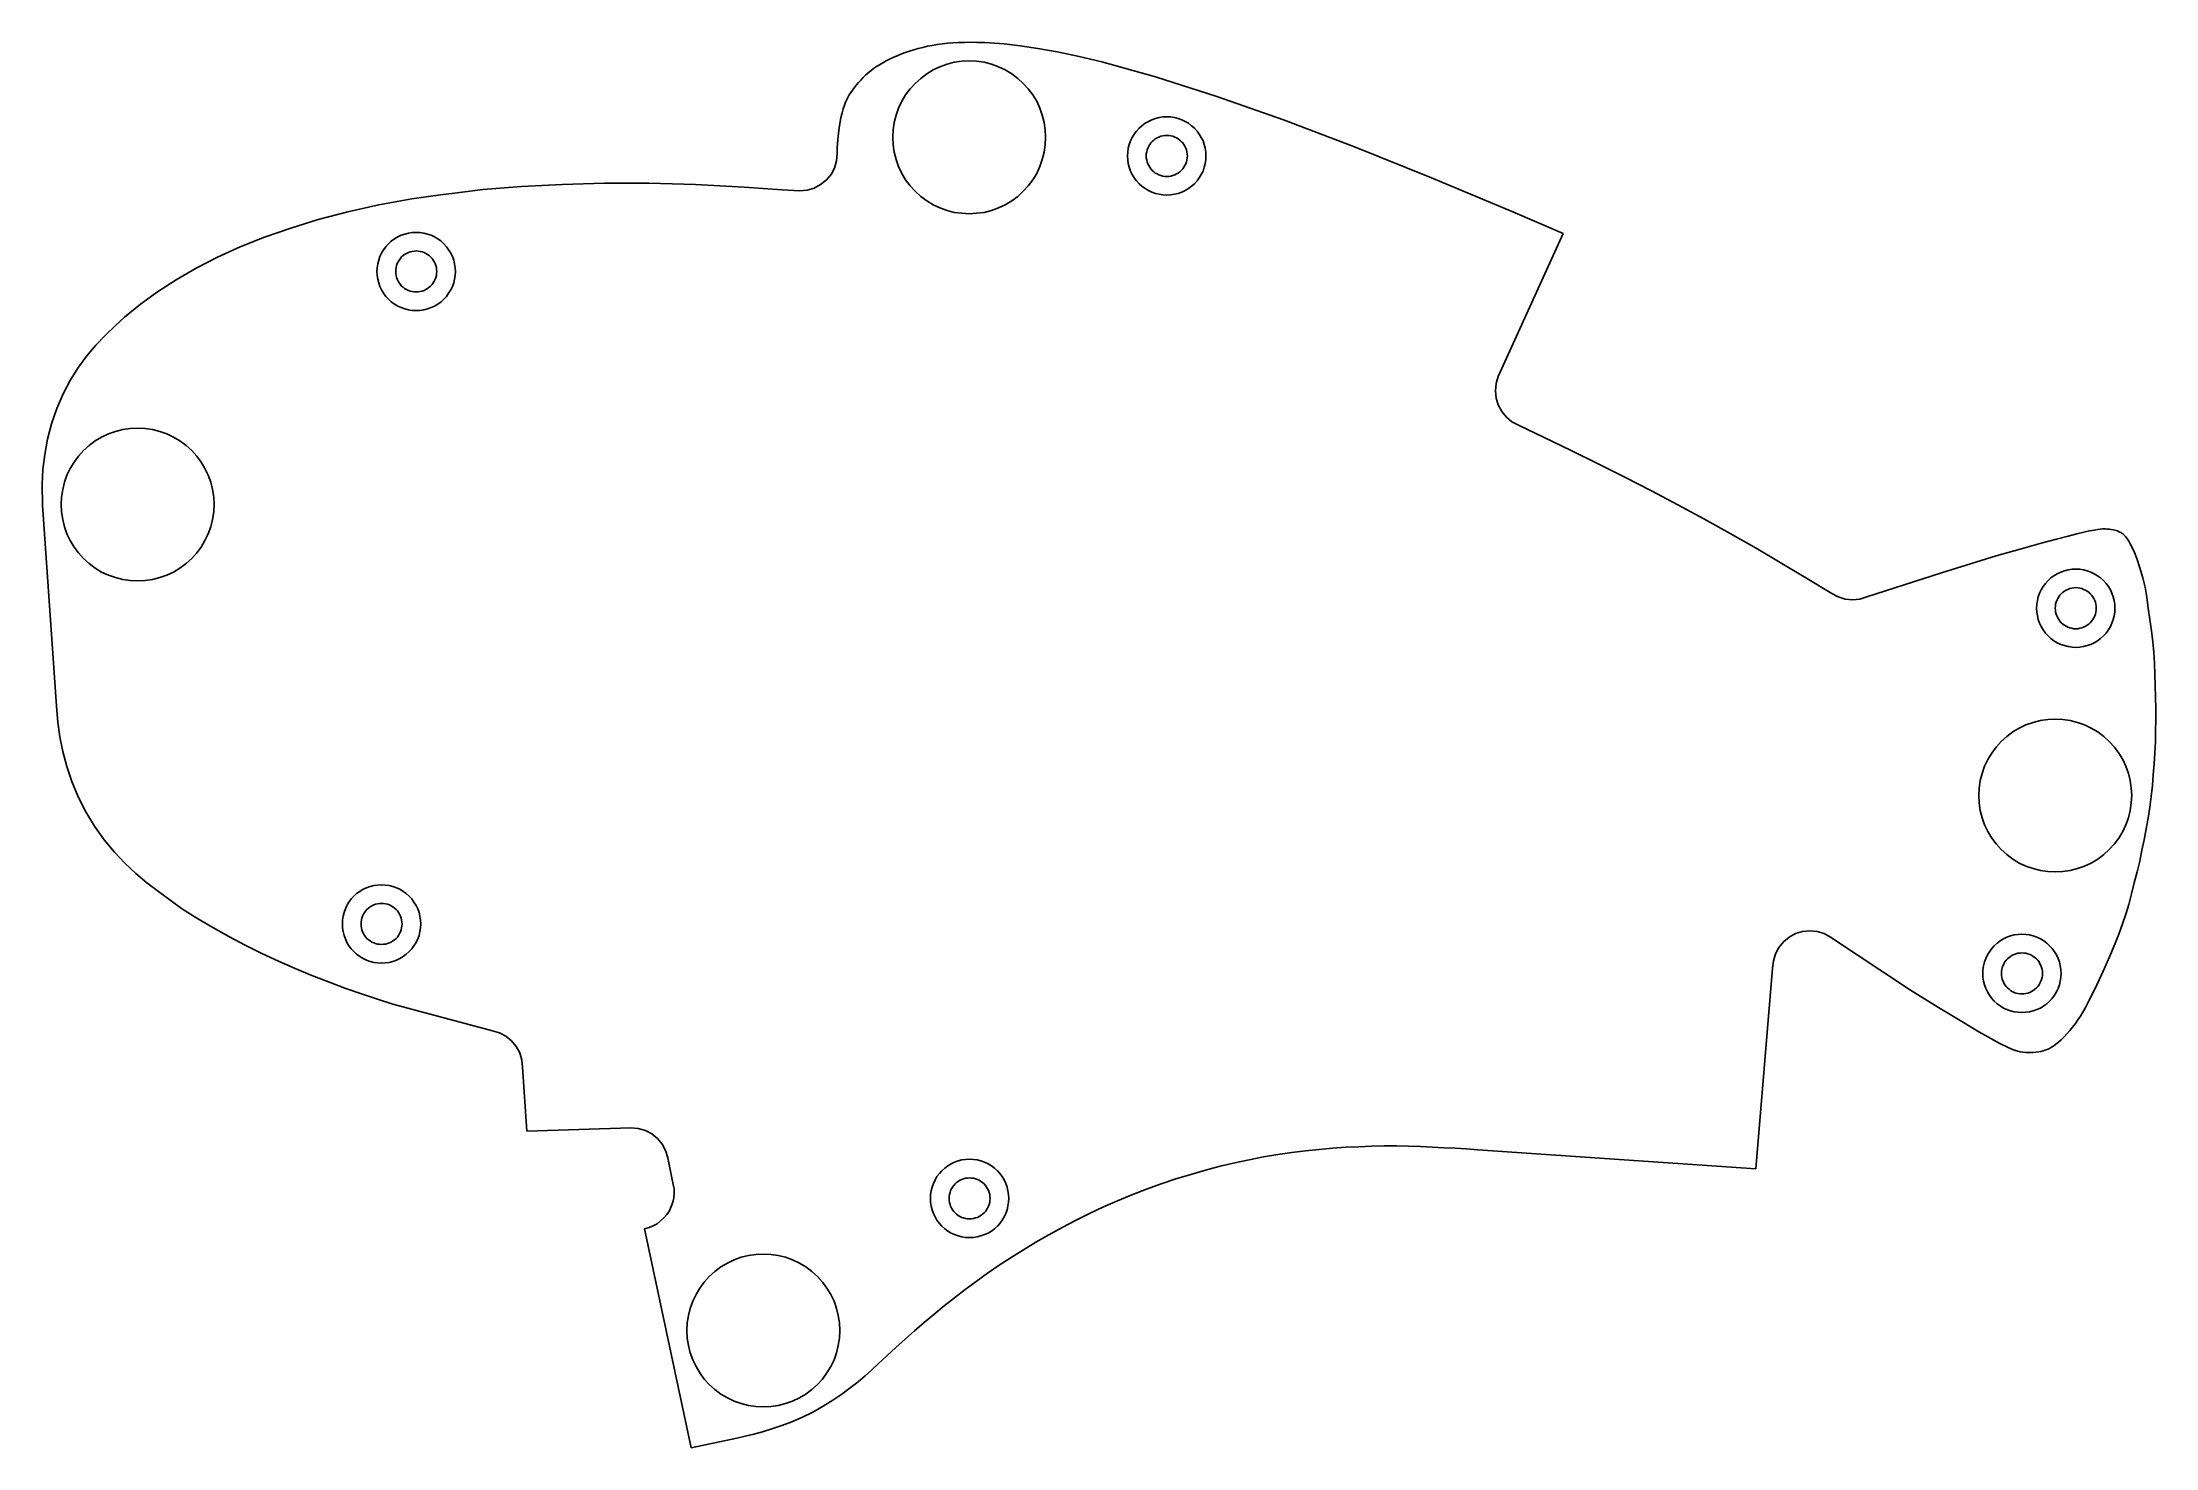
# Model space of a CAD drawing. Extents: x -50 to 64, y -59 to 16.
import ezdxf

# ---------------------------------------------------------------- set-up
doc = ezdxf.new("R2010")
doc.units = 0

msp = doc.modelspace()

# ---------------------------------------------------------------- linework, layer by layer
for p, q in [((-1.71, 15.86), (-1.44, 15.9)), ((-1.16, 15.93, 0), (-1.44, 15.9)), ((-1.16, 15.93, 0), (-0.87, 15.95, 0)), ((-0.57, 15.97, 0), (-0.87, 15.95, 0)), ((-0.57, 15.97, 0), (-0.25, 15.98, 0)), ((0.07, 15.99), (-0.25, 15.98, 0)), ((0.07, 15.99), (0.42, 15.98)), ((0.42, 15.98), (0.84, 15.97)), ((1.35, 15.94), (0.84, 15.97)), ((1.89, 15.9), (1.35, 15.94)), ((1.89, 15.9), (2.74, 15.8)), ((-4.96, 14.68, 0), (-4.8, 14.78)), ((-4.63, 14.89, 0), (-4.8, 14.78)), ((-4.45, 14.99), (-4.63, 14.89, 0)), ((-4.45, 14.99), (-4.26, 15.08)), ((-4.06, 15.17, 0), (-4.26, 15.08)), ((-4.06, 15.17, 0), (-3.86, 15.26)), ((-3.86, 15.26), (-3.65, 15.35)), ((-3.65, 15.35), (-3.42, 15.43)), ((-3.42, 15.43), (-3.2, 15.51)), ((-2.96, 15.58), (-3.2, 15.51)), ((-2.72, 15.65, 0), (-2.96, 15.58)), ((-2.72, 15.65, 0), (-2.48, 15.71)), ((-2.48, 15.71), (-2.23, 15.77, 0)), ((-2.23, 15.77, 0), (-1.97, 15.82)), ((-1.71, 15.86), (-1.97, 15.82)), ((-1.18, 14.81, 0), (-1.56, 14.67)), ((-0.79, 14.91, 0), (-1.18, 14.81, 0)), ((-0.39, 14.97), (-0.79, 14.91, 0)), ((0.01, 14.99, 0), (-0.39, 14.97)), ((0.01, 14.99, 0), (0.41, 14.97)), ((0.81, 14.91, 0), (0.41, 14.97)), ((1.2, 14.81, 0), (0.81, 14.91, 0)), ((1.58, 14.67), (1.2, 14.81, 0)), ((3.69, 15.66), (2.74, 15.8)), ((4.73, 15.47, 0), (3.69, 15.66)), ((4.73, 15.47, 0), (5.91, 15.22, 0)), ((7.12, 14.94), (5.91, 15.22, 0)), ((7.12, 14.94), (10, 14.14)), ((-6.15, 13.56), (-6.04, 13.7)), ((-5.93, 13.83), (-6.04, 13.7)), ((-5.93, 13.83), (-5.81, 13.96, 0)), ((-5.81, 13.96, 0), (-5.68, 14.09)), ((-5.68, 14.09), (-5.55, 14.22)), ((-5.41, 14.34, 0), (-5.55, 14.22)), ((-5.41, 14.34, 0), (-5.27, 14.45)), ((-5.27, 14.45), (-5.12, 14.57)), ((-5.12, 14.57), (-4.96, 14.68, 0)), ((-2.89, 13.78), (-3.16, 13.49)), ((-2.59, 14.05), (-2.89, 13.78)), ((-2.27, 14.29), (-2.59, 14.05)), ((-1.92, 14.5), (-2.27, 14.29)), ((-1.56, 14.67), (-1.92, 14.5)), ((1.94, 14.5), (1.58, 14.67)), ((2.29, 14.29), (1.94, 14.5)), ((2.61, 14.05), (2.29, 14.29)), ((2.91, 13.78), (2.61, 14.05)), ((3.18, 13.49), (2.91, 13.78)), ((13.3, 13.08, 0), (10, 14.14)), ((-6.75, 12.42), (-6.68, 12.61, 0)), ((-6.68, 12.61, 0), (-6.62, 12.77, 0)), ((-6.62, 12.77, 0), (-6.56, 12.91)), ((-6.56, 12.91), (-6.5, 13.03)), ((-6.5, 13.03), (-6.42, 13.16)), ((-6.34, 13.29), (-6.42, 13.16)), ((-6.34, 13.29), (-6.25, 13.42)), ((-6.25, 13.42), (-6.15, 13.56)), ((-3.61, 12.82), (-3.78, 12.45, 0)), ((-3.4, 13.16, 0), (-3.61, 12.82)), ((-3.16, 13.49), (-3.4, 13.16, 0)), ((3.42, 13.16, 0), (3.18, 13.49)), ((3.63, 12.82), (3.42, 13.16, 0)), ((3.8, 12.45, 0), (3.63, 12.82)), ((16.86, 11.82), (13.3, 13.08, 0)), ((-6.99, 11.26), (-6.93, 11.62)), ((-6.87, 11.93), (-6.93, 11.62)), ((-6.87, 11.93), (-6.81, 12.2, 0)), ((-6.75, 12.42), (-6.81, 12.2, 0)), ((-4.01, 11.69, 0), (-4.07, 11.29, 0)), ((-3.91, 12.08), (-4.01, 11.69, 0)), ((-3.78, 12.45, 0), (-3.91, 12.08)), ((3.93, 12.08), (3.8, 12.45, 0)), ((4.03, 11.69, 0), (3.93, 12.08)), ((4.09, 11.29, 0), (4.03, 11.69, 0)), ((8.98, 11.22), (9.12, 11.37, 0)), ((9.27, 11.51), (9.12, 11.37, 0)), ((9.44, 11.64), (9.27, 11.51)), ((9.62, 11.74), (9.44, 11.64)), ((9.62, 11.74), (9.8, 11.83, 0)), ((10, 11.9), (9.8, 11.83, 0)), ((10.2, 11.95), (10, 11.9)), ((10.4, 11.98), (10.2, 11.95)), ((10.61, 11.99, 0), (10.4, 11.98)), ((10.61, 11.99, 0), (10.81, 11.98)), ((10.81, 11.98), (11.02, 11.95)), ((11.22, 11.9), (11.02, 11.95)), ((11.22, 11.9), (11.41, 11.83, 0)), ((11.6, 11.74), (11.41, 11.83, 0)), ((11.77, 11.64), (11.6, 11.74)), ((11.94, 11.51), (11.77, 11.64)), ((11.94, 11.51), (12.09, 11.37, 0)), ((12.23, 11.22), (12.09, 11.37, 0)), ((20.68, 10.38), (16.86, 11.82)), ((-7.07, 10.32), (-7.04, 10.77)), ((-7.07, 10.32), (-7.07, 10.01, 0)), ((-7.04, 10.77), (-6.99, 11.26)), ((-4.07, 11.29, 0), (-4.09, 10.89)), ((-4.09, 10.89), (-4.07, 10.48, 0)), ((-4.07, 10.48, 0), (-4.01, 10.09)), ((4.03, 10.09), (4.09, 10.48, 0)), ((4.11, 10.89), (4.09, 11.29, 0)), ((4.09, 10.48, 0), (4.11, 10.89)), ((8.51, 10.09), (8.54, 10.3)), ((8.59, 10.5), (8.54, 10.3)), ((8.66, 10.69), (8.59, 10.5)), ((8.75, 10.88), (8.66, 10.69)), ((8.75, 10.88), (8.86, 11.06)), ((8.98, 11.22), (8.86, 11.06)), ((9.55, 10.21, 0), (9.53, 10.1, 0)), ((9.59, 10.31), (9.55, 10.21, 0)), ((9.64, 10.41), (9.59, 10.31)), ((9.64, 10.41), (9.69, 10.5)), ((9.76, 10.59), (9.69, 10.5)), ((9.83, 10.67), (9.76, 10.59)), ((9.91, 10.74), (9.83, 10.67)), ((9.99, 10.8, 0), (9.91, 10.74)), ((10.09, 10.86), (9.99, 10.8, 0)), ((10.09, 10.86), (10.18, 10.9)), ((10.29, 10.94), (10.18, 10.9)), ((10.29, 10.94), (10.39, 10.97)), ((10.5, 10.98), (10.39, 10.97)), ((10.5, 10.98), (10.61, 10.99, 0)), ((10.61, 10.99, 0), (10.71, 10.98)), ((10.82, 10.97), (10.71, 10.98)), ((10.82, 10.97), (10.93, 10.94)), ((11.03, 10.9), (10.93, 10.94)), ((11.03, 10.9), (11.12, 10.86)), ((11.22, 10.8, 0), (11.12, 10.86)), ((11.3, 10.74), (11.22, 10.8, 0)), ((11.38, 10.67), (11.3, 10.74)), ((11.46, 10.59), (11.38, 10.67)), ((11.52, 10.5), (11.46, 10.59)), ((11.52, 10.5), (11.58, 10.41)), ((11.62, 10.31), (11.58, 10.41)), ((11.66, 10.21, 0), (11.62, 10.31)), ((11.68, 10.1, 0), (11.66, 10.21, 0)), ((12.23, 11.22), (12.35, 11.06)), ((12.46, 10.88), (12.35, 11.06)), ((12.55, 10.69), (12.46, 10.88)), ((12.62, 10.5), (12.55, 10.69)), ((12.67, 10.3), (12.62, 10.5)), ((12.7, 10.09), (12.67, 10.3)), ((24.81, 8.71, 0), (20.68, 10.38)), ((-7.22, 9.24, 0), (-7.4, 8.9, 0)), ((-7.22, 9.24, 0), (-7.11, 9.62, 0)), ((-7.11, 9.62, 0), (-7.07, 10.01, 0)), ((-4.01, 10.09), (-3.91, 9.7)), ((-3.91, 9.7), (-3.78, 9.32)), ((-3.78, 9.32), (-3.61, 8.95)), ((3.63, 8.95), (3.8, 9.32)), ((3.8, 9.32), (3.93, 9.7)), ((3.93, 9.7), (4.03, 10.09)), ((8.51, 10.09), (8.5, 9.89)), ((8.5, 9.89), (8.51, 9.68)), ((8.51, 9.68), (8.54, 9.48)), ((8.54, 9.48), (8.59, 9.28)), ((8.59, 9.28), (8.66, 9.08)), ((8.75, 8.9, 0), (8.66, 9.08)), ((9.51, 10), (9.53, 10.1, 0)), ((9.51, 10), (9.51, 9.89)), ((9.51, 9.89), (9.51, 9.78)), ((9.51, 9.78), (9.53, 9.67, 0)), ((9.55, 9.57, 0), (9.53, 9.67, 0)), ((9.55, 9.57, 0), (9.59, 9.47)), ((9.64, 9.37), (9.59, 9.47)), ((9.64, 9.37), (9.69, 9.28)), ((9.69, 9.28), (9.76, 9.19, 0)), ((9.83, 9.11, 0), (9.76, 9.19, 0)), ((9.83, 9.11, 0), (9.91, 9.04, 0)), ((11.3, 9.04, 0), (11.38, 9.11, 0)), ((11.38, 9.11, 0), (11.46, 9.19, 0)), ((11.46, 9.19, 0), (11.52, 9.28)), ((11.52, 9.28), (11.58, 9.37)), ((11.58, 9.37), (11.62, 9.47)), ((11.66, 9.57, 0), (11.62, 9.47)), ((11.66, 9.57, 0), (11.68, 9.67, 0)), ((11.7, 10), (11.68, 10.1, 0)), ((11.68, 9.67, 0), (11.7, 9.78)), ((11.71, 9.89), (11.7, 10)), ((11.71, 9.89), (11.7, 9.78)), ((12.46, 8.9, 0), (12.55, 9.08)), ((12.62, 9.28), (12.55, 9.08)), ((12.62, 9.28), (12.67, 9.48)), ((12.67, 9.48), (12.7, 9.68)), ((12.7, 10.09), (12.71, 9.89)), ((12.71, 9.89), (12.7, 9.68)), ((-27.59, 7.9), (-26.07, 8.08, 0)), ((-24, 8.25), (-26.07, 8.08, 0)), ((-24, 8.25), (-21.83, 8.36)), ((-19.55, 8.42), (-21.83, 8.36)), ((-19.55, 8.42), (-17.17, 8.42, 0)), ((-14.67, 8.35, 0), (-17.17, 8.42, 0)), ((-14.67, 8.35, 0), (-12.06, 8.22)), ((-10.02, 8.07), (-12.06, 8.22)), ((-10.02, 8.07), (-9.07, 8.01, 0)), ((-8.68, 8.05), (-9.07, 8.01, 0)), ((-8.68, 8.05), (-8.3, 8.16, 0)), ((-8.3, 8.16, 0), (-7.96, 8.35)), ((-7.96, 8.35), (-7.65, 8.6)), ((-7.65, 8.6), (-7.4, 8.9, 0)), ((-3.61, 8.95), (-3.4, 8.61)), ((-3.4, 8.61), (-3.16, 8.28)), ((-3.16, 8.28), (-2.89, 7.99)), ((-2.89, 7.99), (-2.59, 7.72)), ((2.61, 7.72), (2.91, 7.99)), ((2.91, 7.99), (3.18, 8.28)), ((3.18, 8.28), (3.42, 8.61)), ((3.42, 8.61), (3.63, 8.95)), ((8.75, 8.9, 0), (8.86, 8.72)), ((8.86, 8.72), (8.98, 8.55, 0)), ((8.98, 8.55, 0), (9.12, 8.4, 0)), ((9.27, 8.26), (9.12, 8.4, 0)), ((9.27, 8.26), (9.44, 8.14, 0)), ((9.44, 8.14, 0), (9.62, 8.03)), ((9.62, 8.03), (9.8, 7.95)), ((10, 7.88, 0), (9.8, 7.95)), ((9.91, 9.04, 0), (9.99, 8.97, 0)), ((10.09, 8.92), (9.99, 8.97, 0)), ((10.09, 8.92), (10.18, 8.87)), ((10.29, 8.84), (10.18, 8.87)), ((10.29, 8.84), (10.39, 8.81, 0)), ((10.39, 8.81, 0), (10.5, 8.79)), ((10.5, 8.79), (10.61, 8.79)), ((10.71, 8.79), (10.61, 8.79)), ((10.71, 8.79), (10.82, 8.81, 0)), ((10.93, 8.84), (10.82, 8.81, 0)), ((10.93, 8.84), (11.03, 8.87)), ((11.12, 8.92), (11.03, 8.87)), ((11.12, 8.92), (11.22, 8.97, 0)), ((11.3, 9.04, 0), (11.22, 8.97, 0)), ((11.22, 7.88, 0), (11.41, 7.95)), ((11.6, 8.03), (11.41, 7.95)), ((11.6, 8.03), (11.77, 8.14, 0)), ((11.94, 8.26), (11.77, 8.14, 0)), ((11.94, 8.26), (12.09, 8.4, 0)), ((12.23, 8.55, 0), (12.09, 8.4, 0)), ((12.23, 8.55, 0), (12.35, 8.72)), ((12.35, 8.72), (12.46, 8.9, 0)), ((24.81, 8.71, 0), (29.16, 6.89)), ((-34.9, 6.48), (-33.32, 6.89)), ((-31.66, 7.26), (-33.32, 6.89)), ((-29.89, 7.58, 0), (-31.66, 7.26)), ((-28.34, 7.81), (-29.89, 7.58, 0)), ((-28.34, 7.81), (-27.59, 7.9)), ((-2.59, 7.72), (-2.27, 7.48)), ((-2.27, 7.48), (-1.92, 7.27)), ((-1.92, 7.27), (-1.56, 7.1, 0)), ((-1.56, 7.1, 0), (-1.18, 6.96)), ((-1.18, 6.96), (-0.79, 6.86)), ((-0.79, 6.86), (-0.39, 6.81)), ((-0.39, 6.81), (0.01, 6.79)), ((0.01, 6.79), (0.41, 6.81)), ((0.41, 6.81), (0.81, 6.86)), ((0.81, 6.86), (1.2, 6.96)), ((1.2, 6.96), (1.58, 7.1, 0)), ((1.58, 7.1, 0), (1.94, 7.27)), ((1.94, 7.27), (2.29, 7.48)), ((2.29, 7.48), (2.61, 7.72)), ((10, 7.88, 0), (10.2, 7.83)), ((10.2, 7.83), (10.4, 7.8, 0)), ((10.4, 7.8, 0), (10.61, 7.79)), ((10.61, 7.79), (10.81, 7.8, 0)), ((10.81, 7.8, 0), (11.02, 7.83)), ((11.02, 7.83), (11.22, 7.88, 0)), ((31.87, 5.72), (29.16, 6.89)), ((-37.78, 5.53), (-36.38, 6.02, 0)), ((-34.9, 6.48), (-36.38, 6.02, 0)), ((-30.26, 5.7), (-30.46, 5.63)), ((-30.06, 5.75, 0), (-30.26, 5.7)), ((-29.86, 5.78), (-30.06, 5.75, 0)), ((-29.65, 5.79, 0), (-29.86, 5.78)), ((-29.65, 5.79, 0), (-29.45, 5.78)), ((-29.45, 5.78), (-29.24, 5.75, 0)), ((-29.04, 5.7), (-29.24, 5.75, 0)), ((-29.04, 5.7), (-28.85, 5.63)), ((31.87, 5.72), (28.38, -1.94, 0)), ((-40.31, 4.45), (-39.09, 5.01, 0)), ((-39.09, 5.01, 0), (-37.78, 5.53)), ((-31.51, 4.68, 0), (-31.6, 4.49)), ((-31.51, 4.68, 0), (-31.4, 4.86)), ((-31.28, 5.02), (-31.4, 4.86)), ((-31.28, 5.02), (-31.14, 5.17)), ((-30.99, 5.31, 0), (-31.14, 5.17)), ((-30.82, 5.44, 0), (-30.99, 5.31, 0)), ((-30.64, 5.54), (-30.82, 5.44, 0)), ((-30.64, 5.54), (-30.46, 5.63)), ((-30.35, 4.54, 0), (-30.43, 4.47)), ((-30.27, 4.6), (-30.35, 4.54, 0)), ((-30.17, 4.66, 0), (-30.27, 4.6)), ((-30.17, 4.66, 0), (-30.07, 4.7)), ((-29.97, 4.74, 0), (-30.07, 4.7)), ((-29.97, 4.74, 0), (-29.87, 4.77)), ((-29.76, 4.78, 0), (-29.87, 4.77)), ((-29.76, 4.78, 0), (-29.65, 4.79)), ((-29.65, 4.79), (-29.55, 4.78, 0)), ((-29.44, 4.77), (-29.55, 4.78, 0)), ((-29.44, 4.77), (-29.33, 4.74, 0)), ((-29.23, 4.7), (-29.33, 4.74, 0)), ((-29.23, 4.7), (-29.14, 4.66, 0)), ((-29.04, 4.6), (-29.14, 4.66, 0)), ((-28.96, 4.54, 0), (-29.04, 4.6)), ((-28.88, 4.47), (-28.96, 4.54, 0)), ((-28.66, 5.54), (-28.85, 5.63)), ((-28.49, 5.44, 0), (-28.66, 5.54)), ((-28.32, 5.31, 0), (-28.49, 5.44, 0)), ((-28.32, 5.31, 0), (-28.17, 5.17)), ((-28.03, 5.02), (-28.17, 5.17)), ((-28.03, 5.02), (-27.91, 4.86)), ((-27.8, 4.68, 0), (-27.91, 4.86)), ((-27.71, 4.49), (-27.8, 4.68, 0)), ((-42.53, 3.24, 0), (-41.46, 3.86, 0)), ((-40.31, 4.45), (-41.46, 3.86, 0)), ((-31.75, 3.89, 0), (-31.76, 3.69, 0)), ((-31.76, 3.69, 0), (-31.75, 3.48, 0)), ((-31.75, 3.89, 0), (-31.71, 4.1, 0)), ((-31.75, 3.48, 0), (-31.71, 3.28, 0)), ((-31.66, 4.3, 0), (-31.71, 4.1, 0)), ((-31.6, 4.49), (-31.66, 4.3, 0)), ((-30.75, 3.8), (-30.73, 3.9, 0)), ((-30.75, 3.8), (-30.75, 3.69, 0)), ((-30.75, 3.69, 0), (-30.75, 3.58, 0)), ((-30.75, 3.58, 0), (-30.73, 3.47)), ((-30.71, 4.01), (-30.73, 3.9, 0)), ((-30.71, 3.37, 0), (-30.73, 3.47)), ((-30.67, 4.11), (-30.71, 4.01)), ((-30.62, 4.21, 0), (-30.67, 4.11)), ((-30.62, 4.21, 0), (-30.57, 4.3, 0)), ((-30.5, 4.39), (-30.57, 4.3, 0)), ((-30.43, 4.47), (-30.5, 4.39)), ((-28.8, 4.39), (-28.88, 4.47)), ((-28.74, 4.3, 0), (-28.8, 4.39)), ((-28.74, 4.3, 0), (-28.68, 4.21, 0)), ((-28.64, 4.11), (-28.68, 4.21, 0)), ((-28.6, 4.01), (-28.64, 4.11)), ((-28.57, 3.9, 0), (-28.6, 4.01)), ((-28.6, 3.37, 0), (-28.57, 3.47)), ((-28.56, 3.8), (-28.57, 3.9, 0)), ((-28.57, 3.47), (-28.56, 3.58, 0)), ((-28.55, 3.69, 0), (-28.56, 3.8)), ((-28.55, 3.69, 0), (-28.56, 3.58, 0)), ((-27.64, 4.3, 0), (-27.71, 4.49)), ((-27.59, 4.1, 0), (-27.64, 4.3, 0)), ((-27.56, 3.89, 0), (-27.59, 4.1, 0)), ((-27.59, 3.28, 0), (-27.56, 3.48, 0)), ((-27.56, 3.89, 0), (-27.55, 3.69, 0)), ((-27.55, 3.69, 0), (-27.56, 3.48, 0)), ((-44.44, 1.93), (-43.52, 2.59, 0)), ((-43.52, 2.59, 0), (-42.53, 3.24, 0)), ((-31.71, 3.28, 0), (-31.66, 3.08)), ((-31.66, 3.08), (-31.6, 2.88, 0)), ((-31.51, 2.7, 0), (-31.6, 2.88, 0)), ((-31.51, 2.7, 0), (-31.4, 2.52)), ((-31.4, 2.52), (-31.28, 2.35, 0)), ((-31.28, 2.35, 0), (-31.14, 2.2)), ((-30.71, 3.37, 0), (-30.67, 3.27, 0)), ((-30.62, 3.17, 0), (-30.67, 3.27, 0)), ((-30.62, 3.17, 0), (-30.57, 3.08, 0)), ((-30.57, 3.08, 0), (-30.5, 2.99, 0)), ((-30.43, 2.91), (-30.5, 2.99, 0)), ((-30.43, 2.91), (-30.35, 2.84, 0)), ((-30.35, 2.84, 0), (-30.27, 2.77, 0)), ((-30.17, 2.72, 0), (-30.27, 2.77, 0)), ((-30.17, 2.72, 0), (-30.07, 2.67, 0)), ((-29.97, 2.63, 0), (-30.07, 2.67, 0)), ((-29.97, 2.63, 0), (-29.87, 2.61, 0)), ((-29.87, 2.61, 0), (-29.76, 2.59, 0)), ((-29.76, 2.59, 0), (-29.65, 2.59, 0)), ((-29.55, 2.59, 0), (-29.65, 2.59, 0)), ((-29.55, 2.59, 0), (-29.44, 2.61, 0)), ((-29.33, 2.63, 0), (-29.44, 2.61, 0)), ((-29.33, 2.63, 0), (-29.23, 2.67, 0)), ((-29.14, 2.72, 0), (-29.23, 2.67, 0)), ((-29.14, 2.72, 0), (-29.04, 2.77, 0)), ((-28.96, 2.84, 0), (-29.04, 2.77, 0)), ((-28.96, 2.84, 0), (-28.88, 2.91)), ((-28.88, 2.91), (-28.8, 2.99, 0)), ((-28.8, 2.99, 0), (-28.74, 3.08, 0)), ((-28.74, 3.08, 0), (-28.68, 3.17, 0)), ((-28.68, 3.17, 0), (-28.64, 3.27, 0)), ((-28.6, 3.37, 0), (-28.64, 3.27, 0)), ((-28.03, 2.35, 0), (-28.17, 2.2)), ((-28.03, 2.35, 0), (-27.91, 2.52)), ((-27.91, 2.52), (-27.8, 2.7, 0)), ((-27.8, 2.7, 0), (-27.71, 2.88, 0)), ((-27.64, 3.08), (-27.71, 2.88, 0)), ((-27.64, 3.08), (-27.59, 3.28, 0)), ((-45.8, 0.77), (-45.29, 1.24, 0)), ((-44.44, 1.93), (-45.29, 1.24, 0)), ((-30.99, 2.06, 0), (-31.14, 2.2)), ((-30.99, 2.06, 0), (-30.82, 1.94)), ((-30.82, 1.94), (-30.64, 1.83, 0)), ((-30.64, 1.83, 0), (-30.46, 1.75, 0)), ((-30.26, 1.68), (-30.46, 1.75, 0)), ((-30.26, 1.68), (-30.06, 1.63, 0)), ((-30.06, 1.63, 0), (-29.86, 1.6)), ((-29.86, 1.6), (-29.65, 1.59)), ((-29.65, 1.59), (-29.45, 1.6)), ((-29.45, 1.6), (-29.24, 1.63, 0)), ((-29.24, 1.63, 0), (-29.04, 1.68)), ((-29.04, 1.68), (-28.85, 1.75, 0)), ((-28.66, 1.83, 0), (-28.85, 1.75, 0)), ((-28.66, 1.83, 0), (-28.49, 1.94)), ((-28.32, 2.06, 0), (-28.49, 1.94)), ((-28.32, 2.06, 0), (-28.17, 2.2)), ((-46.33, 0.26, 0), (-46.83, -0.27, 0)), ((-46.33, 0.26, 0), (-45.8, 0.77)), ((-47.31, -0.83, 0), (-47.77, -1.45)), ((-47.31, -0.83, 0), (-46.83, -0.27, 0)), ((-48.2, -2.13, 0), (-48.59, -2.87, 0)), ((-47.77, -1.45), (-48.2, -2.13, 0)), ((28.27, -2.32, 0), (28.38, -1.94, 0)), ((-48.93, -3.66), (-48.59, -2.87, 0)), ((28.27, -2.32, 0), (28.23, -2.71, 0)), ((28.23, -2.71, 0), (28.27, -3.1, 0)), ((28.38, -3.47, 0), (28.27, -3.1, 0)), ((-49.42, -5.3, 0), (-49.21, -4.48)), ((-48.93, -3.66), (-49.21, -4.48)), ((28.38, -3.47, 0), (28.57, -3.82, 0)), ((28.82, -4.12, 0), (28.57, -3.82, 0)), ((28.82, -4.12, 0), (29.12, -4.37, 0)), ((29.12, -4.37, 0), (29.47, -4.55, 0)), ((-49.57, -6.13, 0), (-49.42, -5.3, 0)), ((-47.19, -5.64, 0), (-47.49, -5.91, 0)), ((-46.87, -5.4, 0), (-47.19, -5.64, 0)), ((-46.53, -5.19, 0), (-46.87, -5.4, 0)), ((-46.16, -5.02, 0), (-46.53, -5.19, 0)), ((-45.78, -4.89, 0), (-46.16, -5.02, 0)), ((-45.39, -4.79, 0), (-45.78, -4.89, 0)), ((-45, -4.73, 0), (-45.39, -4.79, 0)), ((-44.59, -4.71, 0), (-45, -4.73, 0)), ((-44.59, -4.71, 0), (-44.19, -4.73, 0)), ((-43.79, -4.79, 0), (-44.19, -4.73, 0)), ((-43.4, -4.89, 0), (-43.79, -4.79, 0)), ((-43.02, -5.02, 0), (-43.4, -4.89, 0)), ((-42.66, -5.19, 0), (-43.02, -5.02, 0)), ((-42.32, -5.4, 0), (-42.66, -5.19, 0)), ((-41.99, -5.64, 0), (-42.32, -5.4, 0)), ((-41.69, -5.91, 0), (-41.99, -5.64, 0)), ((30.85, -5.21, 0), (29.47, -4.55, 0)), ((30.85, -5.21, 0), (32.3, -5.91, 0)), ((-49.67, -6.94, 0), (-49.57, -6.13, 0)), ((-48, -6.53, 0), (-48.21, -6.88, 0)), ((-47.76, -6.21, 0), (-48, -6.53, 0)), ((-47.49, -5.91, 0), (-47.76, -6.21, 0)), ((-41.42, -6.21, 0), (-41.69, -5.91, 0)), ((-41.18, -6.53, 0), (-41.42, -6.21, 0)), ((-40.98, -6.88, 0), (-41.18, -6.53, 0)), ((33.75, -6.62, 0), (32.3, -5.91, 0)), ((35.18, -7.34), (33.75, -6.62, 0)), ((-49.67, -6.94, 0), (-49.71, -7.72, 0)), ((-49.69, -8.85, 0), (-49.71, -7.72, 0)), ((-48.52, -7.62, 0), (-48.61, -8.01, 0)), ((-48.38, -7.24, 0), (-48.52, -7.62, 0)), ((-48.21, -6.88, 0), (-48.38, -7.24, 0)), ((-40.81, -7.24, 0), (-40.98, -6.88, 0)), ((-40.67, -7.62, 0), (-40.81, -7.24, 0)), ((-40.57, -8.01, 0), (-40.67, -7.62, 0)), ((35.18, -7.34), (36.61, -8.07, 0)), ((-49.69, -8.85, 0), (-48.95, -19.63, 0)), ((-48.67, -8.41, 0), (-48.69, -8.81, 0)), ((-48.69, -8.81, 0), (-48.67, -9.21, 0)), ((-48.61, -8.01, 0), (-48.67, -8.41, 0)), ((-40.51, -8.41, 0), (-40.57, -8.01, 0)), ((-40.49, -8.81, 0), (-40.51, -8.41, 0)), ((-40.51, -9.21, 0), (-40.49, -8.81, 0)), ((36.61, -8.07, 0), (38.02, -8.82, 0)), ((39.42, -9.58, 0), (38.02, -8.82, 0)), ((-48.67, -9.21, 0), (-48.61, -9.61, 0)), ((-48.61, -9.61, 0), (-48.52, -10, 0)), ((-48.52, -10, 0), (-48.38, -10.38, 0)), ((-40.81, -10.38, 0), (-40.67, -10, 0)), ((-40.67, -10, 0), (-40.57, -9.61, 0)), ((-40.57, -9.61, 0), (-40.51, -9.21, 0)), ((40.82, -10.37, 0), (39.42, -9.58, 0)), ((60.34, -10.18, 0), (60.1, -10.23, 0)), ((60.34, -10.18, 0), (60.52, -10.15, 0)), ((60.67, -10.14, 0), (60.52, -10.15, 0)), ((60.67, -10.14, 0), (60.79, -10.12, 0)), ((60.79, -10.12, 0), (60.89, -10.12, 0)), ((60.98, -10.12, 0), (60.89, -10.12, 0)), ((60.98, -10.12, 0), (61.07, -10.13, 0)), ((61.07, -10.13, 0), (61.17, -10.13, 0)), ((61.17, -10.13, 0), (61.26, -10.15, 0)), ((61.36, -10.17, 0), (61.26, -10.15, 0)), ((61.46, -10.19, 0), (61.36, -10.17, 0)), ((61.46, -10.19, 0), (61.53, -10.21, 0)), ((-48.38, -10.38, 0), (-48.21, -10.74, 0)), ((-48.21, -10.74, 0), (-48, -11.09, 0)), ((-48, -11.09, 0), (-47.76, -11.41, 0)), ((-41.42, -11.41, 0), (-41.18, -11.09, 0)), ((-41.18, -11.09, 0), (-40.98, -10.74, 0)), ((-40.98, -10.74, 0), (-40.81, -10.38, 0)), ((42.21, -11.16), (40.82, -10.37, 0)), ((43.59, -11.97, 0), (42.21, -11.16)), ((55.09, -11.57, 0), (56.38, -11.2, 0)), ((56.38, -11.2, 0), (57.5, -10.89, 0)), ((57.5, -10.89, 0), (58.33, -10.66, 0)), ((58.33, -10.66, 0), (58.95, -10.5, 0)), ((58.95, -10.5, 0), (59.42, -10.38, 0)), ((59.8, -10.3, 0), (59.42, -10.38, 0)), ((59.8, -10.3, 0), (60.1, -10.23, 0)), ((61.59, -10.22, 0), (61.53, -10.21, 0)), ((61.66, -10.25, 0), (61.59, -10.22, 0)), ((61.66, -10.25, 0), (61.73, -10.29, 0)), ((61.77, -10.31, 0), (61.73, -10.29, 0)), ((61.82, -10.34, 0), (61.77, -10.31, 0)), ((61.82, -10.34, 0), (61.88, -10.39, 0)), ((61.88, -10.39, 0), (61.94, -10.44, 0)), ((61.94, -10.44, 0), (62.02, -10.52, 0)), ((62.09, -10.6, 0), (62.02, -10.52, 0)), ((62.09, -10.6, 0), (62.13, -10.66, 0)), ((62.2, -10.77, 0), (62.13, -10.66, 0)), ((62.2, -10.77, 0), (62.3, -10.96, 0)), ((62.41, -11.16, 0), (62.3, -10.96, 0)), ((62.51, -11.38, 0), (62.41, -11.16, 0)), ((-47.76, -11.41, 0), (-47.49, -11.71, 0)), ((-47.49, -11.71, 0), (-47.19, -11.98, 0)), ((-47.19, -11.98, 0), (-46.87, -12.22, 0)), ((-46.87, -12.22, 0), (-46.53, -12.43, 0)), ((-46.53, -12.43, 0), (-46.16, -12.6, 0)), ((-43.02, -12.6, 0), (-42.66, -12.43, 0)), ((-42.66, -12.43, 0), (-42.32, -12.22, 0)), ((-42.32, -12.22, 0), (-41.99, -11.98, 0)), ((-41.99, -11.98, 0), (-41.69, -11.71, 0)), ((-41.69, -11.71, 0), (-41.42, -11.41, 0)), ((43.59, -11.97, 0), (44.97, -12.8, 0)), ((52.16, -12.48, 0), (55.09, -11.57, 0)), ((58.37, -12.52, 0), (58.56, -12.43, 0)), ((58.75, -12.36, 0), (58.56, -12.43, 0)), ((58.95, -12.31, 0), (58.75, -12.36, 0)), ((59.16, -12.28, 0), (58.95, -12.31, 0)), ((59.36, -12.27, 0), (59.16, -12.28, 0)), ((59.36, -12.27, 0), (59.57, -12.28, 0)), ((59.57, -12.28, 0), (59.77, -12.31, 0)), ((59.97, -12.36, 0), (59.77, -12.31, 0)), ((59.97, -12.36, 0), (60.17, -12.43, 0)), ((60.35, -12.52, 0), (60.17, -12.43, 0)), ((62.51, -11.38, 0), (62.63, -11.7, 0)), ((62.8, -12.21, 0), (62.63, -11.7, 0)), ((62.8, -12.21, 0), (62.95, -12.74, 0)), ((-46.16, -12.6, 0), (-45.78, -12.73, 0)), ((-45.78, -12.73, 0), (-45.39, -12.83, 0)), ((-45.39, -12.83, 0), (-45, -12.89, 0)), ((-45, -12.89, 0), (-44.59, -12.91, 0)), ((-44.59, -12.91, 0), (-44.19, -12.89, 0)), ((-44.19, -12.89, 0), (-43.79, -12.83, 0)), ((-43.79, -12.83, 0), (-43.4, -12.73, 0)), ((-43.4, -12.73, 0), (-43.02, -12.6, 0)), ((44.97, -12.8, 0), (46.27, -13.59, 0)), ((46.62, -13.77, 0), (46.27, -13.59, 0)), ((52.16, -12.48, 0), (48.15, -13.77, 0)), ((57.42, -13.57, 0), (57.35, -13.76, 0)), ((57.51, -13.38, 0), (57.42, -13.57, 0)), ((57.51, -13.38, 0), (57.61, -13.21)), ((57.74, -13.04), (57.61, -13.21)), ((57.74, -13.04), (57.88, -12.89, 0)), ((58.03, -12.75, 0), (57.88, -12.89, 0)), ((58.19, -12.63, 0), (58.03, -12.75, 0)), ((58.37, -12.52, 0), (58.19, -12.63, 0)), ((58.58, -13.6, 0), (58.51, -13.68, 0)), ((58.66, -13.52, 0), (58.58, -13.6, 0)), ((58.75, -13.46, 0), (58.66, -13.52, 0)), ((58.84, -13.4, 0), (58.75, -13.46, 0)), ((58.84, -13.4, 0), (58.94, -13.36, 0)), ((59.04, -13.32, 0), (58.94, -13.36, 0)), ((59.04, -13.32, 0), (59.15, -13.29, 0)), ((59.25, -13.28, 0), (59.15, -13.29, 0)), ((59.25, -13.28, 0), (59.36, -13.27, 0)), ((59.36, -13.27, 0), (59.47, -13.28, 0)), ((59.58, -13.29, 0), (59.47, -13.28, 0)), ((59.58, -13.29, 0), (59.68, -13.32, 0)), ((59.78, -13.36, 0), (59.68, -13.32, 0)), ((59.78, -13.36, 0), (59.88, -13.4, 0)), ((59.97, -13.46, 0), (59.88, -13.4, 0)), ((60.06, -13.52, 0), (59.97, -13.46, 0)), ((60.14, -13.6, 0), (60.06, -13.52, 0)), ((60.21, -13.68, 0), (60.14, -13.6, 0)), ((60.53, -12.63, 0), (60.35, -12.52, 0)), ((60.69, -12.75, 0), (60.53, -12.63, 0)), ((60.69, -12.75, 0), (60.85, -12.89, 0)), ((60.99, -13.04), (60.85, -12.89, 0)), ((60.99, -13.04), (61.11, -13.21)), ((61.22, -13.38, 0), (61.11, -13.21)), ((61.3, -13.57, 0), (61.22, -13.38, 0)), ((61.37, -13.76, 0), (61.3, -13.57, 0)), ((63.08, -13.25, 0), (62.95, -12.74, 0)), ((63.17, -13.78, 0), (63.08, -13.25, 0)), ((46.62, -13.77, 0), (46.99, -13.89, 0)), ((47.38, -13.92, 0), (46.99, -13.89, 0)), ((47.38, -13.92, 0), (47.77, -13.89, 0)), ((48.15, -13.77, 0), (47.77, -13.89, 0)), ((57.27, -14.17, 0), (57.26, -14.37, 0)), ((57.26, -14.37, 0), (57.27, -14.58, 0)), ((57.27, -14.17, 0), (57.3, -13.96, 0)), ((57.27, -14.58, 0), (57.3, -14.78, 0)), ((57.35, -13.76, 0), (57.3, -13.96, 0)), ((58.27, -14.27, 0), (58.26, -14.37, 0)), ((58.26, -14.37, 0), (58.27, -14.48, 0)), ((58.27, -14.27, 0), (58.28, -14.16, 0)), ((58.27, -14.48, 0), (58.28, -14.59, 0)), ((58.31, -14.05, 0), (58.28, -14.16, 0)), ((58.31, -14.69, 0), (58.28, -14.59, 0)), ((58.35, -13.95, 0), (58.31, -14.05, 0)), ((58.31, -14.69, 0), (58.35, -14.79, 0)), ((58.39, -13.85, 0), (58.35, -13.95, 0)), ((58.39, -13.85, 0), (58.45, -13.76, 0)), ((58.51, -13.68, 0), (58.45, -13.76, 0)), ((60.28, -13.76, 0), (60.21, -13.68, 0)), ((60.28, -13.76, 0), (60.33, -13.85, 0)), ((60.38, -13.95, 0), (60.33, -13.85, 0)), ((60.41, -14.05, 0), (60.38, -13.95, 0)), ((60.41, -14.69, 0), (60.38, -14.79, 0)), ((60.44, -14.16, 0), (60.41, -14.05, 0)), ((60.41, -14.69, 0), (60.44, -14.59, 0)), ((60.46, -14.27, 0), (60.44, -14.16, 0)), ((60.44, -14.59, 0), (60.46, -14.48, 0)), ((60.46, -14.37, 0), (60.46, -14.27, 0)), ((60.46, -14.37, 0), (60.46, -14.48, 0)), ((61.42, -13.96, 0), (61.37, -13.76, 0)), ((61.45, -14.17, 0), (61.42, -13.96, 0)), ((61.42, -14.78, 0), (61.45, -14.58, 0)), ((61.45, -14.17, 0), (61.46, -14.37, 0)), ((61.46, -14.37, 0), (61.45, -14.58, 0)), ((63.25, -14.37, 0), (63.17, -13.78, 0)), ((63.25, -14.37, 0), (63.34, -14.98, 0)), ((57.3, -14.78, 0), (57.35, -14.98, 0)), ((57.35, -14.98, 0), (57.42, -15.18, 0)), ((57.51, -15.36, 0), (57.42, -15.18, 0)), ((57.51, -15.36, 0), (57.61, -15.54, 0)), ((57.61, -15.54, 0), (57.74, -15.71, 0)), ((57.74, -15.71, 0), (57.88, -15.86, 0)), ((58.03, -16, 0), (57.88, -15.86, 0)), ((58.39, -14.89, 0), (58.35, -14.79, 0)), ((58.39, -14.89, 0), (58.45, -14.98, 0)), ((58.45, -14.98, 0), (58.51, -15.07, 0)), ((58.58, -15.15, 0), (58.51, -15.07, 0)), ((58.58, -15.15, 0), (58.66, -15.22, 0)), ((58.66, -15.22, 0), (58.75, -15.29, 0)), ((58.84, -15.34, 0), (58.75, -15.29, 0)), ((58.84, -15.34, 0), (58.94, -15.39, 0)), ((59.04, -15.43, 0), (58.94, -15.39, 0)), ((59.04, -15.43, 0), (59.15, -15.45, 0)), ((59.15, -15.45, 0), (59.25, -15.47, 0)), ((59.25, -15.47, 0), (59.36, -15.47, 0)), ((59.47, -15.47, 0), (59.36, -15.47, 0)), ((59.47, -15.47, 0), (59.58, -15.45, 0)), ((59.68, -15.43, 0), (59.58, -15.45, 0)), ((59.68, -15.43, 0), (59.78, -15.39, 0)), ((59.88, -15.34, 0), (59.78, -15.39, 0)), ((59.88, -15.34, 0), (59.97, -15.29, 0)), ((60.06, -15.22, 0), (59.97, -15.29, 0)), ((60.06, -15.22, 0), (60.14, -15.15, 0)), ((60.14, -15.15, 0), (60.21, -15.07, 0)), ((60.21, -15.07, 0), (60.28, -14.98, 0)), ((60.28, -14.98, 0), (60.33, -14.89, 0)), ((60.33, -14.89, 0), (60.38, -14.79, 0)), ((60.69, -16, 0), (60.85, -15.86, 0)), ((60.99, -15.71, 0), (60.85, -15.86, 0)), ((60.99, -15.71, 0), (61.11, -15.54, 0)), ((61.11, -15.54, 0), (61.22, -15.36, 0)), ((61.22, -15.36, 0), (61.3, -15.18, 0)), ((61.37, -14.98, 0), (61.3, -15.18, 0)), ((61.37, -14.98, 0), (61.42, -14.78, 0)), ((63.42, -15.59, 0), (63.34, -14.98, 0)), ((63.49, -16.18, 0), (63.42, -15.59, 0)), ((58.03, -16, 0), (58.19, -16.12, 0)), ((58.19, -16.12, 0), (58.37, -16.23, 0)), ((58.37, -16.23, 0), (58.56, -16.32, 0)), ((58.75, -16.38, 0), (58.56, -16.32, 0)), ((58.75, -16.38, 0), (58.95, -16.43, 0)), ((58.95, -16.43, 0), (59.16, -16.46, 0)), ((59.16, -16.46, 0), (59.36, -16.48, 0)), ((59.36, -16.48, 0), (59.57, -16.46, 0)), ((59.57, -16.46, 0), (59.77, -16.43, 0)), ((59.77, -16.43, 0), (59.97, -16.38, 0)), ((59.97, -16.38, 0), (60.17, -16.32, 0)), ((60.35, -16.23, 0), (60.17, -16.32, 0)), ((60.35, -16.23, 0), (60.53, -16.12, 0)), ((60.69, -16, 0), (60.53, -16.12, 0)), ((63.49, -16.18, 0), (63.55, -16.75, 0)), ((63.55, -16.75, 0), (63.58, -17.32, 0)), ((63.6, -17.92, 0), (63.58, -17.32, 0)), ((63.62, -18.54), (63.6, -17.92, 0)), ((63.64, -19.15, 0), (63.62, -18.54)), ((63.64, -19.15, 0), (63.65, -19.75, 0)), ((-48.87, -20.5, 0), (-48.95, -19.63, 0)), ((57.46, -20.4, 0), (57.07, -20.5, 0)), ((57.86, -20.34, 0), (57.46, -20.4, 0)), ((58.26, -20.32, 0), (57.86, -20.34, 0)), ((58.26, -20.32, 0), (58.66, -20.34, 0)), ((59.06, -20.4, 0), (58.66, -20.34, 0)), ((59.45, -20.5, 0), (59.06, -20.4, 0)), ((63.64, -20.95, 0), (63.65, -20.35, 0)), ((63.65, -19.75, 0), (63.65, -20.35, 0)), ((-48.87, -20.5, 0), (-48.76, -21.27, 0)), ((-48.76, -21.27, 0), (-48.6, -22.06, 0)), ((55.36, -21.52, 0), (55.09, -21.82, 0)), ((55.66, -21.25, 0), (55.36, -21.52, 0)), ((55.98, -21.01, 0), (55.66, -21.25, 0)), ((56.33, -20.81, 0), (55.98, -21.01, 0)), ((56.69, -20.63, 0), (56.33, -20.81, 0)), ((57.07, -20.5, 0), (56.69, -20.63, 0)), ((59.83, -20.63, 0), (59.45, -20.5, 0)), ((60.19, -20.81, 0), (59.83, -20.63, 0)), ((60.54, -21.01, 0), (60.19, -20.81, 0)), ((60.86, -21.25, 0), (60.54, -21.01, 0)), ((61.16, -21.52, 0), (60.86, -21.25, 0)), ((61.43, -21.82, 0), (61.16, -21.52, 0)), ((63.63, -21.54, 0), (63.64, -20.95, 0)), ((-48.39, -22.86, 0), (-48.6, -22.06, 0)), ((54.65, -22.49, 0), (54.47, -22.85, 0)), ((54.85, -22.14, 0), (54.65, -22.49, 0)), ((55.09, -21.82, 0), (54.85, -22.14, 0)), ((61.67, -22.14, 0), (61.43, -21.82, 0)), ((61.88, -22.49, 0), (61.67, -22.14, 0)), ((62.05, -22.85, 0), (61.88, -22.49, 0)), ((63.57, -22.72, 0), (63.6, -22.13, 0)), ((63.63, -21.54, 0), (63.6, -22.13, 0)), ((-48.39, -22.86, 0), (-48.12, -23.67, 0)), ((-48.12, -23.67, 0), (-47.78, -24.49, 0)), ((54.24, -23.62, 0), (54.18, -24.02, 0)), ((54.34, -23.23, 0), (54.24, -23.62, 0)), ((54.47, -22.85, 0), (54.34, -23.23, 0)), ((62.18, -23.23, 0), (62.05, -22.85, 0)), ((62.28, -23.62, 0), (62.18, -23.23, 0)), ((62.34, -24.02, 0), (62.28, -23.62, 0)), ((63.47, -23.89, 0), (63.52, -23.31, 0)), ((63.52, -23.31, 0), (63.57, -22.72, 0)), ((-47.78, -24.49, 0), (-47.37, -25.29, 0)), ((54.18, -24.02, 0), (54.16, -24.42, 0)), ((54.16, -24.42, 0), (54.18, -24.82, 0)), ((54.18, -24.82, 0), (54.24, -25.22, 0)), ((62.28, -25.22, 0), (62.34, -24.82, 0)), ((62.36, -24.42, 0), (62.34, -24.02, 0)), ((62.34, -24.82, 0), (62.36, -24.42, 0)), ((63.33, -25.05, 0), (63.4, -24.47, 0)), ((63.47, -23.89, 0), (63.4, -24.47, 0)), ((-46.9, -26.07, 0), (-47.37, -25.29, 0)), ((-46.39, -26.79, 0), (-46.9, -26.07, 0)), ((54.24, -25.22, 0), (54.34, -25.61, 0)), ((54.34, -25.61, 0), (54.47, -25.99, 0)), ((54.47, -25.99, 0), (54.65, -26.35, 0)), ((61.88, -26.35, 0), (62.05, -25.99, 0)), ((62.05, -25.99, 0), (62.18, -25.61, 0)), ((62.18, -25.61, 0), (62.28, -25.22, 0)), ((63.14, -26.21, 0), (63.24, -25.63, 0)), ((63.24, -25.63, 0), (63.33, -25.05, 0)), ((-45.84, -27.45, 0), (-46.39, -26.79, 0)), ((54.65, -26.35, 0), (54.85, -26.7, 0)), ((54.85, -26.7, 0), (55.09, -27.02, 0)), ((55.09, -27.02, 0), (55.36, -27.32, 0)), ((61.16, -27.32, 0), (61.43, -27.02, 0)), ((61.43, -27.02, 0), (61.67, -26.7, 0)), ((61.67, -26.7, 0), (61.88, -26.35, 0)), ((62.91, -27.36, 0), (63.03, -26.79, 0)), ((63.14, -26.21, 0), (63.03, -26.79, 0)), ((-45.84, -27.45, 0), (-45.27, -28.05, 0)), ((-44.69, -28.6, 0), (-45.27, -28.05, 0)), ((55.36, -27.32, 0), (55.66, -27.59, 0)), ((55.66, -27.59, 0), (55.98, -27.83, 0)), ((55.98, -27.83, 0), (56.33, -28.04, 0)), ((56.33, -28.04, 0), (56.69, -28.21)), ((56.69, -28.21), (57.07, -28.34, 0)), ((59.45, -28.34, 0), (59.83, -28.21)), ((59.83, -28.21), (60.19, -28.04, 0)), ((60.19, -28.04, 0), (60.54, -27.83, 0)), ((60.54, -27.83, 0), (60.86, -27.59, 0)), ((60.86, -27.59, 0), (61.16, -27.32, 0)), ((62.65, -28.52, 0), (62.79, -27.94, 0)), ((62.79, -27.94, 0), (62.91, -27.36, 0)), ((-44.69, -28.6, 0), (-44.09, -29.1, 0)), ((-43.47, -29.57, 0), (-44.09, -29.1, 0)), ((-32.5, -29.45, 0), (-32.68, -29.56, 0)), ((-32.5, -29.45, 0), (-32.32, -29.37, 0)), ((-32.12, -29.3, 0), (-32.32, -29.37, 0)), ((-31.92, -29.25, 0), (-32.12, -29.3, 0)), ((-31.72, -29.22, 0), (-31.92, -29.25, 0)), ((-31.51, -29.21, 0), (-31.72, -29.22, 0)), ((-31.51, -29.21, 0), (-31.31, -29.22, 0)), ((-31.31, -29.22, 0), (-31.1, -29.25, 0)), ((-30.9, -29.3, 0), (-31.1, -29.25, 0)), ((-30.9, -29.3, 0), (-30.71, -29.37, 0)), ((-30.52, -29.45, 0), (-30.71, -29.37, 0)), ((-30.35, -29.56, 0), (-30.52, -29.45, 0)), ((57.07, -28.34, 0), (57.46, -28.44, 0)), ((57.46, -28.44, 0), (57.86, -28.5, 0)), ((57.86, -28.5, 0), (58.26, -28.52, 0)), ((58.26, -28.52, 0), (58.66, -28.5, 0)), ((58.66, -28.5, 0), (59.06, -28.44, 0)), ((59.06, -28.44, 0), (59.45, -28.34, 0)), ((62.35, -29.7, 0), (62.5, -29.11, 0)), ((62.5, -29.11, 0), (62.65, -28.52, 0)), ((-43.47, -29.57, 0), (-42.73, -30.12, 0)), ((-42.73, -30.12, 0), (-42.23, -30.48, 0)), ((-41.42, -31, 0), (-42.23, -30.48, 0)), ((-33.45, -30.5, 0), (-33.52, -30.7, 0)), ((-33.37, -30.32), (-33.45, -30.5, 0)), ((-33.37, -30.32), (-33.26, -30.14)), ((-33.14, -29.97, 0), (-33.26, -30.14)), ((-33.14, -29.97, 0), (-33, -29.82, 0)), ((-32.85, -29.68, 0), (-33, -29.82, 0)), ((-32.68, -29.56, 0), (-32.85, -29.68, 0)), ((-32.29, -30.53, 0), (-32.36, -30.61, 0)), ((-32.21, -30.46, 0), (-32.29, -30.53, 0)), ((-32.12, -30.39, 0), (-32.21, -30.46, 0)), ((-32.03, -30.34), (-32.12, -30.39, 0)), ((-32.03, -30.34), (-31.93, -30.29, 0)), ((-31.83, -30.25, 0), (-31.93, -30.29, 0)), ((-31.83, -30.25, 0), (-31.73, -30.23, 0)), ((-31.62, -30.21, 0), (-31.73, -30.23, 0)), ((-31.62, -30.21, 0), (-31.51, -30.21, 0)), ((-31.51, -30.21, 0), (-31.4, -30.21, 0)), ((-31.3, -30.23, 0), (-31.4, -30.21, 0)), ((-31.3, -30.23, 0), (-31.19, -30.25, 0)), ((-31.09, -30.29, 0), (-31.19, -30.25, 0)), ((-31.09, -30.29, 0), (-30.99, -30.34)), ((-30.9, -30.39, 0), (-30.99, -30.34)), ((-30.81, -30.46, 0), (-30.9, -30.39, 0)), ((-30.73, -30.53, 0), (-30.81, -30.46, 0)), ((-30.66, -30.61, 0), (-30.73, -30.53, 0)), ((-30.18, -29.68, 0), (-30.35, -29.56, 0)), ((-30.18, -29.68, 0), (-30.03, -29.82, 0)), ((-29.89, -29.97, 0), (-30.03, -29.82, 0)), ((-29.89, -29.97, 0), (-29.77, -30.14)), ((-29.66, -30.32), (-29.77, -30.14)), ((-29.57, -30.5, 0), (-29.66, -30.32)), ((-29.5, -30.7, 0), (-29.57, -30.5, 0)), ((62.05, -30.79, 0), (62.2, -30.27, 0)), ((62.35, -29.7, 0), (62.2, -30.27, 0)), ((-41.42, -31, 0), (-40.56, -31.5, 0)), ((-40.56, -31.5, 0), (-39.7, -31.99, 0)), ((-33.6, -31.1, 0), (-33.61, -31.31)), ((-33.61, -31.31), (-33.6, -31.51, 0)), ((-33.6, -31.1, 0), (-33.57, -30.9, 0)), ((-33.6, -31.51, 0), (-33.57, -31.72, 0)), ((-33.52, -30.7, 0), (-33.57, -30.9, 0)), ((-33.57, -31.72, 0), (-33.52, -31.92, 0)), ((-32.61, -31.2, 0), (-32.59, -31.09, 0)), ((-32.61, -31.2, 0), (-32.61, -31.31, 0)), ((-32.61, -31.31, 0), (-32.61, -31.42, 0)), ((-32.61, -31.42, 0), (-32.59, -31.52, 0)), ((-32.57, -30.99, 0), (-32.59, -31.09, 0)), ((-32.57, -31.63, 0), (-32.59, -31.52, 0)), ((-32.53, -30.89, 0), (-32.57, -30.99, 0)), ((-32.57, -31.63, 0), (-32.53, -31.73, 0)), ((-32.48, -30.79, 0), (-32.53, -30.89, 0)), ((-32.48, -31.83), (-32.53, -31.73, 0)), ((-32.48, -30.79, 0), (-32.43, -30.7, 0)), ((-32.36, -30.61, 0), (-32.43, -30.7, 0)), ((-30.6, -30.7, 0), (-30.66, -30.61, 0)), ((-30.6, -30.7, 0), (-30.54, -30.79, 0)), ((-30.5, -30.89, 0), (-30.54, -30.79, 0)), ((-30.54, -31.83), (-30.5, -31.73, 0)), ((-30.46, -30.99, 0), (-30.5, -30.89, 0)), ((-30.46, -31.63, 0), (-30.5, -31.73, 0)), ((-30.43, -31.09, 0), (-30.46, -30.99, 0)), ((-30.46, -31.63, 0), (-30.43, -31.52, 0)), ((-30.42, -31.2, 0), (-30.43, -31.09, 0)), ((-30.43, -31.52, 0), (-30.42, -31.42, 0)), ((-30.41, -31.31, 0), (-30.42, -31.2, 0)), ((-30.41, -31.31, 0), (-30.42, -31.42, 0)), ((-29.45, -30.9, 0), (-29.5, -30.7, 0)), ((-29.5, -31.92, 0), (-29.45, -31.72, 0)), ((-29.42, -31.1, 0), (-29.45, -30.9, 0)), ((-29.45, -31.72, 0), (-29.42, -31.51, 0)), ((-29.42, -31.1, 0), (-29.41, -31.31)), ((-29.41, -31.31), (-29.42, -31.51, 0)), ((44.71, -31.72, 0), (44.33, -31.83, 0)), ((44.71, -31.72, 0), (45.1, -31.68, 0)), ((45.49, -31.72, 0), (45.1, -31.68, 0)), ((45.87, -31.83, 0), (45.49, -31.72, 0)), ((61.67, -31.85, 0), (61.87, -31.31, 0)), ((61.87, -31.31, 0), (62.05, -30.79, 0)), ((-39.7, -31.99, 0), (-38.82, -32.45, 0)), ((-38.82, -32.45, 0), (-37.93, -32.89, 0)), ((-33.52, -31.92, 0), (-33.45, -32.11)), ((-33.37, -32.3, 0), (-33.45, -32.11)), ((-33.37, -32.3, 0), (-33.26, -32.48, 0)), ((-33.26, -32.48, 0), (-33.14, -32.64, 0)), ((-33.14, -32.64, 0), (-33, -32.79, 0)), ((-32.85, -32.93, 0), (-33, -32.79, 0)), ((-32.48, -31.83), (-32.43, -31.92, 0)), ((-32.43, -31.92, 0), (-32.36, -32.01, 0)), ((-32.29, -32.09, 0), (-32.36, -32.01, 0)), ((-32.29, -32.09, 0), (-32.21, -32.16, 0)), ((-32.21, -32.16, 0), (-32.12, -32.22, 0)), ((-32.03, -32.28, 0), (-32.12, -32.22, 0)), ((-32.03, -32.28, 0), (-31.93, -32.32, 0)), ((-31.83, -32.36, 0), (-31.93, -32.32, 0)), ((-31.83, -32.36, 0), (-31.73, -32.39, 0)), ((-31.73, -32.39, 0), (-31.62, -32.4, 0)), ((-31.62, -32.4, 0), (-31.51, -32.41)), ((-31.4, -32.4, 0), (-31.51, -32.41)), ((-31.4, -32.4, 0), (-31.3, -32.39, 0)), ((-31.19, -32.36, 0), (-31.3, -32.39, 0)), ((-31.19, -32.36, 0), (-31.09, -32.32, 0)), ((-30.99, -32.28, 0), (-31.09, -32.32, 0)), ((-30.99, -32.28, 0), (-30.9, -32.22, 0)), ((-30.81, -32.16, 0), (-30.9, -32.22, 0)), ((-30.81, -32.16, 0), (-30.73, -32.09, 0)), ((-30.73, -32.09, 0), (-30.66, -32.01, 0)), ((-30.66, -32.01, 0), (-30.6, -31.92, 0)), ((-30.6, -31.92, 0), (-30.54, -31.83)), ((-30.18, -32.93, 0), (-30.03, -32.79, 0)), ((-29.89, -32.64, 0), (-30.03, -32.79, 0)), ((-29.89, -32.64, 0), (-29.77, -32.48, 0)), ((-29.77, -32.48, 0), (-29.66, -32.3, 0)), ((-29.66, -32.3, 0), (-29.57, -32.11)), ((-29.5, -31.92, 0), (-29.57, -32.11)), ((43.25, -32.91, 0), (43.44, -32.57)), ((43.69, -32.26, 0), (43.44, -32.57)), ((43.69, -32.26, 0), (43.99, -32.01, 0)), ((44.33, -31.83, 0), (43.99, -32.01, 0)), ((45.87, -31.83, 0), (46.21, -32.01, 0)), ((50.49, -34.86, 0), (46.21, -32.01, 0)), ((54.62, -32.97, 0), (54.73, -32.8, 0)), ((54.85, -32.63, 0), (54.73, -32.8, 0)), ((54.85, -32.63, 0), (54.99, -32.48, 0)), ((55.14, -32.34, 0), (54.99, -32.48, 0)), ((55.31, -32.22, 0), (55.14, -32.34, 0)), ((55.48, -32.11, 0), (55.31, -32.22, 0)), ((55.48, -32.11, 0), (55.67, -32.02, 0)), ((55.86, -31.95, 0), (55.67, -32.02, 0)), ((56.06, -31.9, 0), (55.86, -31.95, 0)), ((56.27, -31.87, 0), (56.06, -31.9, 0)), ((56.37, -32.87, 0), (56.26, -32.88, 0)), ((56.47, -31.86, 0), (56.27, -31.87, 0)), ((56.37, -32.87, 0), (56.47, -32.86, 0)), ((56.47, -31.86, 0), (56.68, -31.87, 0)), ((56.47, -32.86, 0), (56.58, -32.87, 0)), ((56.69, -32.88, 0), (56.58, -32.87, 0)), ((56.68, -31.87, 0), (56.88, -31.9, 0)), ((57.08, -31.95, 0), (56.88, -31.9, 0)), ((57.08, -31.95, 0), (57.28, -32.02, 0)), ((57.46, -32.11, 0), (57.28, -32.02, 0)), ((57.64, -32.22, 0), (57.46, -32.11, 0)), ((57.81, -32.34, 0), (57.64, -32.22, 0)), ((57.81, -32.34, 0), (57.96, -32.48, 0)), ((58.1, -32.63, 0), (57.96, -32.48, 0)), ((58.1, -32.63, 0), (58.22, -32.8, 0)), ((58.33, -32.97, 0), (58.22, -32.8, 0)), ((61.45, -32.4, 0), (61.23, -32.94, 0)), ((61.67, -31.85, 0), (61.45, -32.4, 0)), ((-37.04, -33.3, 0), (-37.93, -32.89, 0)), ((-36.14, -33.7, 0), (-37.04, -33.3, 0)), ((-35.25, -34.07, 0), (-36.14, -33.7, 0)), ((-32.85, -32.93, 0), (-32.68, -33.06, 0)), ((-32.68, -33.06, 0), (-32.5, -33.16, 0)), ((-32.5, -33.16, 0), (-32.32, -33.25, 0)), ((-32.12, -33.32, 0), (-32.32, -33.25, 0)), ((-32.12, -33.32, 0), (-31.92, -33.37, 0)), ((-31.92, -33.37, 0), (-31.72, -33.4, 0)), ((-31.72, -33.4, 0), (-31.51, -33.41, 0)), ((-31.51, -33.41, 0), (-31.31, -33.4, 0)), ((-31.31, -33.4, 0), (-31.1, -33.37, 0)), ((-31.1, -33.37, 0), (-30.9, -33.32, 0)), ((-30.9, -33.32, 0), (-30.71, -33.25, 0)), ((-30.52, -33.16, 0), (-30.71, -33.25, 0)), ((-30.52, -33.16, 0), (-30.35, -33.06, 0)), ((-30.18, -32.93, 0), (-30.35, -33.06, 0)), ((42.2, -44.44, 0), (43.1, -33.68, 0)), ((43.1, -33.68, 0), (43.14, -33.29, 0)), ((43.25, -32.91, 0), (43.14, -33.29, 0)), ((54.38, -33.76, 0), (54.37, -33.96, 0)), ((54.37, -33.96, 0), (54.38, -34.17, 0)), ((54.38, -33.76, 0), (54.41, -33.55, 0)), ((54.46, -33.35, 0), (54.41, -33.55, 0)), ((54.53, -33.16, 0), (54.46, -33.35, 0)), ((54.62, -32.97, 0), (54.53, -33.16, 0)), ((55.38, -33.85, 0), (55.37, -33.96, 0)), ((55.37, -33.96, 0), (55.38, -34.07, 0)), ((55.38, -33.85, 0), (55.39, -33.75, 0)), ((55.42, -33.64, 0), (55.39, -33.75, 0)), ((55.46, -33.54, 0), (55.42, -33.64, 0)), ((55.5, -33.44), (55.46, -33.54, 0)), ((55.5, -33.44), (55.56, -33.35, 0)), ((55.62, -33.26), (55.56, -33.35, 0)), ((55.7, -33.18, 0), (55.62, -33.26)), ((55.78, -33.11, 0), (55.7, -33.18, 0)), ((55.86, -33.05, 0), (55.78, -33.11, 0)), ((55.95, -32.99, 0), (55.86, -33.05, 0)), ((55.95, -32.99, 0), (56.05, -32.95, 0)), ((56.15, -32.91, 0), (56.05, -32.95, 0)), ((56.15, -32.91, 0), (56.26, -32.88, 0)), ((56.69, -32.88, 0), (56.79, -32.91, 0)), ((56.89, -32.95, 0), (56.79, -32.91, 0)), ((56.89, -32.95, 0), (56.99, -32.99, 0)), ((57.08, -33.05, 0), (56.99, -32.99, 0)), ((57.17, -33.11, 0), (57.08, -33.05, 0)), ((57.25, -33.18, 0), (57.17, -33.11, 0)), ((57.32, -33.26), (57.25, -33.18, 0)), ((57.39, -33.35, 0), (57.32, -33.26)), ((57.39, -33.35, 0), (57.44, -33.44)), ((57.49, -33.54, 0), (57.44, -33.44)), ((57.53, -33.64, 0), (57.49, -33.54, 0)), ((57.55, -33.75, 0), (57.53, -33.64, 0)), ((57.57, -33.85, 0), (57.55, -33.75, 0)), ((57.57, -33.96, 0), (57.57, -33.85, 0)), ((57.57, -33.96, 0), (57.57, -34.07, 0)), ((58.42, -33.16, 0), (58.33, -32.97, 0)), ((58.48, -33.35, 0), (58.42, -33.16, 0)), ((58.53, -33.55, 0), (58.48, -33.35, 0)), ((58.56, -33.76, 0), (58.53, -33.55, 0)), ((58.56, -33.76, 0), (58.58, -33.96, 0)), ((58.58, -33.96, 0), (58.56, -34.17, 0)), ((60.99, -33.49, 0), (60.74, -34.03, 0)), ((60.99, -33.49, 0), (61.23, -32.94, 0)), ((-35.25, -34.07, 0), (-34.36, -34.42, 0)), ((-33.47, -34.75, 0), (-34.36, -34.42, 0)), ((-33.47, -34.75, 0), (-32.59, -35.06, 0)), ((-32.59, -35.06, 0), (-31.72, -35.35, 0)), ((50.49, -34.86, 0), (51.99, -35.79, 0)), ((54.38, -34.17, 0), (54.41, -34.37)), ((54.41, -34.37), (54.46, -34.57, 0)), ((54.46, -34.57, 0), (54.53, -34.77, 0)), ((54.62, -34.95, 0), (54.53, -34.77, 0)), ((54.62, -34.95, 0), (54.73, -35.13, 0)), ((54.73, -35.13, 0), (54.85, -35.3, 0)), ((55.38, -34.07, 0), (55.39, -34.18, 0)), ((55.42, -34.28), (55.39, -34.18, 0)), ((55.42, -34.28), (55.46, -34.38)), ((55.5, -34.48, 0), (55.46, -34.38)), ((55.5, -34.48, 0), (55.56, -34.57, 0)), ((55.56, -34.57, 0), (55.62, -34.66, 0)), ((55.7, -34.74, 0), (55.62, -34.66, 0)), ((55.7, -34.74, 0), (55.78, -34.81, 0)), ((55.78, -34.81, 0), (55.86, -34.88, 0)), ((55.95, -34.93, 0), (55.86, -34.88, 0)), ((55.95, -34.93, 0), (56.05, -34.98, 0)), ((56.15, -35.02, 0), (56.05, -34.98, 0)), ((56.15, -35.02, 0), (56.26, -35.04, 0)), ((56.26, -35.04, 0), (56.37, -35.06, 0)), ((56.37, -35.06, 0), (56.47, -35.06, 0)), ((56.58, -35.06, 0), (56.47, -35.06, 0)), ((56.58, -35.06, 0), (56.69, -35.04, 0)), ((56.79, -35.02, 0), (56.69, -35.04, 0)), ((56.79, -35.02, 0), (56.89, -34.98, 0)), ((56.99, -34.93, 0), (56.89, -34.98, 0)), ((56.99, -34.93, 0), (57.08, -34.88, 0)), ((57.17, -34.81, 0), (57.08, -34.88, 0)), ((57.17, -34.81, 0), (57.25, -34.74, 0)), ((57.25, -34.74, 0), (57.32, -34.66, 0)), ((57.32, -34.66, 0), (57.39, -34.57, 0)), ((57.39, -34.57, 0), (57.44, -34.48, 0)), ((57.44, -34.48, 0), (57.49, -34.38)), ((57.53, -34.28), (57.49, -34.38)), ((57.53, -34.28), (57.55, -34.18, 0)), ((57.55, -34.18, 0), (57.57, -34.07, 0)), ((58.1, -35.3, 0), (58.22, -35.13, 0)), ((58.22, -35.13, 0), (58.33, -34.95, 0)), ((58.33, -34.95, 0), (58.42, -34.77, 0)), ((58.48, -34.57, 0), (58.42, -34.77, 0)), ((58.48, -34.57, 0), (58.53, -34.37)), ((58.53, -34.37), (58.56, -34.17, 0)), ((60.05, -35.47, 0), (60.24, -35.1, 0)), ((60.24, -35.1, 0), (60.49, -34.58, 0)), ((60.74, -34.03, 0), (60.49, -34.58, 0)), ((-30.9, -35.61, 0), (-31.72, -35.35, 0)), ((-30.9, -35.61, 0), (-25.56, -37.04, 0)), ((53.25, -36.55, 0), (51.99, -35.79, 0)), ((54.85, -35.3, 0), (54.99, -35.45, 0)), ((55.14, -35.59, 0), (54.99, -35.45, 0)), ((55.14, -35.59, 0), (55.31, -35.71, 0)), ((55.31, -35.71, 0), (55.48, -35.82)), ((55.48, -35.82), (55.67, -35.9, 0)), ((55.86, -35.97, 0), (55.67, -35.9, 0)), ((55.86, -35.97, 0), (56.06, -36.02, 0)), ((56.06, -36.02, 0), (56.27, -36.05, 0)), ((56.27, -36.05, 0), (56.47, -36.06, 0)), ((56.47, -36.06, 0), (56.68, -36.05, 0)), ((56.68, -36.05, 0), (56.88, -36.02, 0)), ((56.88, -36.02, 0), (57.08, -35.97, 0)), ((57.08, -35.97, 0), (57.28, -35.9, 0)), ((57.46, -35.82), (57.28, -35.9, 0)), ((57.46, -35.82), (57.64, -35.71, 0)), ((57.81, -35.59, 0), (57.64, -35.71, 0)), ((57.81, -35.59, 0), (57.96, -35.45, 0)), ((58.1, -35.3, 0), (57.96, -35.45, 0)), ((59.48, -36.45, 0), (59.61, -36.26, 0)), ((59.74, -36.05, 0), (59.61, -36.26, 0)), ((59.74, -36.05, 0), (59.88, -35.79, 0)), ((59.88, -35.79, 0), (60.05, -35.47, 0)), ((-25.56, -37.04, 0), (-25.19, -37.15, 0)), ((-24.84, -37.33, 0), (-25.19, -37.15, 0)), ((-24.84, -37.33, 0), (-24.54, -37.58, 0)), ((53.25, -36.55, 0), (54.16, -37.09, 0)), ((54.81, -37.46, 0), (54.16, -37.09, 0)), ((58.58, -37.52, 0), (58.73, -37.37, 0)), ((58.73, -37.37, 0), (58.89, -37.2, 0)), ((59.04, -37.03, 0), (58.89, -37.2, 0)), ((59.04, -37.03, 0), (59.19, -36.84, 0)), ((59.34, -36.65, 0), (59.19, -36.84, 0)), ((59.48, -36.45, 0), (59.34, -36.65, 0)), ((-24.29, -37.89, 0), (-24.54, -37.58, 0)), ((-24.1, -38.23, 0), (-24.29, -37.89, 0)), ((-23.99, -38.61, 0), (-24.1, -38.23, 0)), ((54.81, -37.46, 0), (55.29, -37.72, 0)), ((55.69, -37.91, 0), (55.29, -37.72, 0)), ((55.69, -37.91, 0), (55.96, -38.04, 0)), ((56.12, -38.09, 0), (55.96, -38.04, 0)), ((56.12, -38.09, 0), (56.26, -38.13, 0)), ((56.26, -38.13, 0), (56.37, -38.16, 0)), ((56.37, -38.16, 0), (56.52, -38.18)), ((56.69, -38.2, 0), (56.52, -38.18)), ((56.69, -38.2, 0), (56.82, -38.2, 0)), ((56.82, -38.2, 0), (56.94, -38.2)), ((57.07, -38.2, 0), (56.94, -38.2)), ((57.22, -38.18), (57.07, -38.2, 0)), ((57.22, -38.18), (57.36, -38.17, 0)), ((57.36, -38.17, 0), (57.48, -38.15, 0)), ((57.61, -38.11, 0), (57.48, -38.15, 0)), ((57.71, -38.08, 0), (57.61, -38.11, 0)), ((57.71, -38.08, 0), (57.82, -38.04, 0)), ((57.95, -37.99, 0), (57.82, -38.04, 0)), ((57.95, -37.99, 0), (58.06, -37.92, 0)), ((58.18, -37.85, 0), (58.06, -37.92, 0)), ((58.18, -37.85, 0), (58.3, -37.76, 0)), ((58.44, -37.65, 0), (58.3, -37.76, 0)), ((58.58, -37.52, 0), (58.44, -37.65, 0)), ((-23.95, -39), (-23.99, -38.61, 0)), ((-23.95, -39), (-23.72, -42.43, 0)), ((-23.72, -42.43, 0), (-18.13, -42.24, 0)), ((-17.74, -42.28, 0), (-18.13, -42.24, 0)), ((-17.36, -42.39, 0), (-17.74, -42.28, 0)), ((-17.01, -42.57), (-17.36, -42.39, 0)), ((-17.01, -42.57), (-16.71, -42.82, 0)), ((-16.46, -43.13), (-16.71, -42.82, 0)), ((-16.28, -43.47, 0), (-16.46, -43.13)), ((-16.28, -43.47, 0), (-16.16, -43.85, 0)), ((-16.16, -43.85, 0), (-15.86, -45.28, 0)), ((-0.96, -44.18, 0), (-1.14, -44.28, 0)), ((-0.96, -44.18, 0), (-0.77, -44.09, 0)), ((-0.58, -44.02, 0), (-0.77, -44.09, 0)), ((-0.38, -43.97, 0), (-0.58, -44.02, 0)), ((-0.18, -43.94, 0), (-0.38, -43.97, 0)), ((0.03, -43.93, 0), (-0.18, -43.94, 0)), ((0.03, -43.93, 0), (0.24, -43.94, 0)), ((0.24, -43.94, 0), (0.44, -43.97, 0)), ((0.64, -44.02, 0), (0.44, -43.97, 0)), ((0.64, -44.02, 0), (0.83, -44.09, 0)), ((1.02, -44.18, 0), (0.83, -44.09, 0)), ((1.2, -44.28, 0), (1.02, -44.18, 0)), ((13.47, -44.31, 0), (14.25, -44.12, 0)), ((15.03, -43.96, 0), (14.25, -44.12, 0)), ((15.03, -43.96, 0), (15.8, -43.81, 0)), ((16.56, -43.68), (15.8, -43.81, 0)), ((16.56, -43.68), (17.31, -43.57, 0)), ((17.31, -43.57, 0), (18.05, -43.48, 0)), ((18.05, -43.48, 0), (18.78, -43.4, 0)), ((18.78, -43.4, 0), (19.5, -43.34, 0)), ((19.5, -43.34, 0), (20.21, -43.29, 0)), ((20.9, -43.26, 0), (20.21, -43.29, 0)), ((20.9, -43.26, 0), (21.59, -43.23, 0)), ((21.59, -43.23, 0), (22.26, -43.22, 0)), ((22.92, -43.22, 0), (22.26, -43.22, 0)), ((22.92, -43.22, 0), (23.57, -43.23, 0)), ((23.57, -43.23, 0), (24.21, -43.25)), ((24.85, -43.28, 0), (24.21, -43.25)), ((24.85, -43.28, 0), (25.47, -43.31, 0)), ((26.08, -43.34, 0), (25.47, -43.31, 0)), ((26.08, -43.34, 0), (26.69, -43.38, 0)), ((27.29, -43.42), (26.69, -43.38, 0)), ((42.2, -44.44, 0), (27.29, -43.42)), ((-15.86, -45.28, 0), (-15.82, -45.52)), ((-1.91, -45.23, 0), (-1.98, -45.42, 0)), ((-1.82, -45.04, 0), (-1.91, -45.23, 0)), ((-1.82, -45.04, 0), (-1.72, -44.86, 0)), ((-1.59, -44.7, 0), (-1.72, -44.86, 0)), ((-1.59, -44.7, 0), (-1.46, -44.55, 0)), ((-1.3, -44.41, 0), (-1.46, -44.55, 0)), ((-1.14, -44.28, 0), (-1.3, -44.41, 0)), ((-0.82, -45.33, 0), (-0.89, -45.42, 0)), ((-0.75, -45.25, 0), (-0.82, -45.33, 0)), ((-0.67, -45.18, 0), (-0.75, -45.25, 0)), ((-0.58, -45.12, 0), (-0.67, -45.18, 0)), ((-0.49, -45.06, 0), (-0.58, -45.12, 0)), ((-0.49, -45.06, 0), (-0.39, -45.02, 0)), ((-0.29, -44.98, 0), (-0.39, -45.02, 0)), ((-0.29, -44.98, 0), (-0.19, -44.95, 0)), ((-0.08, -44.94, 0), (-0.19, -44.95, 0)), ((-0.08, -44.94, 0), (0.03, -44.93, 0)), ((0.03, -44.93, 0), (0.14, -44.94, 0)), ((0.24, -44.95, 0), (0.14, -44.94, 0)), ((0.24, -44.95, 0), (0.35, -44.98, 0)), ((0.45, -45.02, 0), (0.35, -44.98, 0)), ((0.45, -45.02, 0), (0.55, -45.06, 0)), ((0.64, -45.12, 0), (0.55, -45.06, 0)), ((0.73, -45.18, 0), (0.64, -45.12, 0)), ((0.81, -45.25, 0), (0.73, -45.18, 0)), ((0.88, -45.33, 0), (0.81, -45.25, 0)), ((0.94, -45.42, 0), (0.88, -45.33, 0)), ((1.36, -44.41, 0), (1.2, -44.28, 0)), ((1.36, -44.41, 0), (1.52, -44.55, 0)), ((1.65, -44.7, 0), (1.52, -44.55, 0)), ((1.65, -44.7, 0), (1.78, -44.86, 0)), ((1.88, -45.04, 0), (1.78, -44.86, 0)), ((1.97, -45.23, 0), (1.88, -45.04, 0)), ((2.04, -45.42, 0), (1.97, -45.23, 0)), ((9.52, -45.54, 0), (10.31, -45.25)), ((10.31, -45.25), (11.1, -44.99, 0)), ((11.89, -44.74, 0), (11.1, -44.99, 0)), ((11.89, -44.74, 0), (12.68, -44.51, 0)), ((12.68, -44.51, 0), (13.47, -44.31, 0)), ((-16.07, -46.69, 0), (-15.97, -46.47, 0)), ((-15.97, -46.47, 0), (-15.89, -46.24, 0)), ((-15.89, -46.24, 0), (-15.84, -46, 0)), ((-15.84, -46, 0), (-15.82, -45.76, 0)), ((-15.82, -45.76, 0), (-15.82, -45.52)), ((-2.06, -45.83, 0), (-2.07, -46.03, 0)), ((-2.07, -46.03, 0), (-2.06, -46.24, 0)), ((-2.06, -45.83, 0), (-2.03, -45.62, 0)), ((-2.06, -46.24, 0), (-2.03, -46.44, 0)), ((-1.98, -45.42, 0), (-2.03, -45.62, 0)), ((-2.03, -46.44, 0), (-1.98, -46.64, 0)), ((-1.07, -45.92, 0), (-1.05, -45.82, 0)), ((-1.07, -45.92, 0), (-1.07, -46.03, 0)), ((-1.07, -46.03, 0), (-1.07, -46.14, 0)), ((-1.07, -46.14, 0), (-1.05, -46.25, 0)), ((-1.02, -45.71, 0), (-1.05, -45.82, 0)), ((-1.02, -46.35, 0), (-1.05, -46.25, 0)), ((-0.99, -45.61, 0), (-1.02, -45.71, 0)), ((-1.02, -46.35, 0), (-0.99, -46.45, 0)), ((-0.94, -45.51, 0), (-0.99, -45.61, 0)), ((-0.94, -46.55, 0), (-0.99, -46.45, 0)), ((-0.94, -45.51, 0), (-0.89, -45.42, 0)), ((0.94, -45.42, 0), (1, -45.51, 0)), ((1.05, -45.61, 0), (1, -45.51, 0)), ((1, -46.55, 0), (1.05, -46.45, 0)), ((1.08, -45.71, 0), (1.05, -45.61, 0)), ((1.08, -46.35, 0), (1.05, -46.45, 0)), ((1.11, -45.82, 0), (1.08, -45.71, 0)), ((1.08, -46.35, 0), (1.11, -46.25, 0)), ((1.12, -45.92, 0), (1.11, -45.82, 0)), ((1.11, -46.25, 0), (1.12, -46.14, 0)), ((1.13, -46.03, 0), (1.12, -45.92, 0)), ((1.13, -46.03, 0), (1.12, -46.14, 0)), ((2.09, -45.62, 0), (2.04, -45.42, 0)), ((2.04, -46.64, 0), (2.09, -46.44, 0)), ((2.12, -45.83, 0), (2.09, -45.62, 0)), ((2.09, -46.44, 0), (2.12, -46.24, 0)), ((2.12, -45.83, 0), (2.13, -46.03, 0)), ((2.13, -46.03, 0), (2.12, -46.24, 0)), ((7.21, -46.49, 0), (7.97, -46.16, 0)), ((8.74, -45.84, 0), (7.97, -46.16, 0)), ((8.74, -45.84, 0), (9.52, -45.54, 0)), ((-17.4, -47.67), (-17.16, -47.6)), ((-17.16, -47.6), (-16.94, -47.51)), ((-16.94, -47.51), (-16.73, -47.39, 0)), ((-16.73, -47.39, 0), (-16.54, -47.24, 0)), ((-16.54, -47.24, 0), (-16.36, -47.08, 0)), ((-16.36, -47.08, 0), (-16.21, -46.89, 0)), ((-16.21, -46.89, 0), (-16.07, -46.69, 0)), ((-1.98, -46.64, 0), (-1.91, -46.84, 0)), ((-1.82, -47.02, 0), (-1.91, -46.84, 0)), ((-1.82, -47.02, 0), (-1.72, -47.2, 0)), ((-1.72, -47.2, 0), (-1.59, -47.37, 0)), ((-1.59, -47.37, 0), (-1.46, -47.52, 0)), ((-1.3, -47.66, 0), (-1.46, -47.52, 0)), ((-0.94, -46.55, 0), (-0.89, -46.64, 0)), ((-0.89, -46.64, 0), (-0.82, -46.73, 0)), ((-0.75, -46.81, 0), (-0.82, -46.73, 0)), ((-0.75, -46.81, 0), (-0.67, -46.88, 0)), ((-0.67, -46.88, 0), (-0.58, -46.95, 0)), ((-0.49, -47, 0), (-0.58, -46.95, 0)), ((-0.49, -47, 0), (-0.39, -47.05, 0)), ((-0.29, -47.08, 0), (-0.39, -47.05, 0)), ((-0.29, -47.08, 0), (-0.19, -47.11, 0)), ((-0.19, -47.11, 0), (-0.08, -47.13, 0)), ((-0.08, -47.13, 0), (0.03, -47.13, 0)), ((0.14, -47.13, 0), (0.03, -47.13, 0)), ((0.14, -47.13, 0), (0.24, -47.11, 0)), ((0.35, -47.08, 0), (0.24, -47.11, 0)), ((0.35, -47.08, 0), (0.45, -47.05, 0)), ((0.55, -47, 0), (0.45, -47.05, 0)), ((0.55, -47, 0), (0.64, -46.95, 0)), ((0.73, -46.88, 0), (0.64, -46.95, 0)), ((0.73, -46.88, 0), (0.81, -46.81, 0)), ((0.81, -46.81, 0), (0.88, -46.73, 0)), ((0.88, -46.73, 0), (0.94, -46.64, 0)), ((0.94, -46.64, 0), (1, -46.55, 0)), ((1.36, -47.66, 0), (1.52, -47.52, 0)), ((1.65, -47.37, 0), (1.52, -47.52, 0)), ((1.65, -47.37, 0), (1.78, -47.2, 0)), ((1.78, -47.2, 0), (1.88, -47.02, 0)), ((1.88, -47.02, 0), (1.97, -46.84, 0)), ((2.04, -46.64, 0), (1.97, -46.84, 0)), ((4.99, -47.59, 0), (4.28, -47.98, 0)), ((4.99, -47.59, 0), (5.72, -47.21, 0)), ((6.46, -46.84, 0), (5.72, -47.21, 0)), ((6.46, -46.84, 0), (7.21, -46.49, 0)), ((-17.4, -47.67), (-14.9, -59.41, 0)), ((-1.3, -47.66, 0), (-1.14, -47.78, 0)), ((-1.14, -47.78, 0), (-0.96, -47.89, 0)), ((-0.96, -47.89, 0), (-0.77, -47.97, 0)), ((-0.58, -48.04, 0), (-0.77, -47.97, 0)), ((-0.58, -48.04, 0), (-0.38, -48.09, 0)), ((-0.38, -48.09, 0), (-0.18, -48.12)), ((-0.18, -48.12), (0.03, -48.13, 0)), ((0.03, -48.13, 0), (0.24, -48.12)), ((0.24, -48.12), (0.44, -48.09, 0)), ((0.44, -48.09, 0), (0.64, -48.04, 0)), ((0.64, -48.04, 0), (0.83, -47.97, 0)), ((1.02, -47.89, 0), (0.83, -47.97, 0)), ((1.02, -47.89, 0), (1.2, -47.78, 0)), ((1.36, -47.66, 0), (1.2, -47.78, 0)), ((2.92, -48.79), (3.59, -48.38, 0)), ((3.59, -48.38, 0), (4.28, -47.98, 0)), ((-13.31, -49.71, 0), (-13.63, -49.95, 0)), ((-12.96, -49.5, 0), (-13.31, -49.71, 0)), ((-12.6, -49.33, 0), (-12.96, -49.5, 0)), ((-12.22, -49.19), (-12.6, -49.33, 0)), ((-11.83, -49.09, 0), (-12.22, -49.19)), ((-11.43, -49.04, 0), (-11.83, -49.09, 0)), ((-11.03, -49.02, 0), (-11.43, -49.04, 0)), ((-11.03, -49.02, 0), (-10.63, -49.04, 0)), ((-10.23, -49.09, 0), (-10.63, -49.04, 0)), ((-9.84, -49.19), (-10.23, -49.09, 0)), ((-9.46, -49.33, 0), (-9.84, -49.19)), ((-9.1, -49.5, 0), (-9.46, -49.33, 0)), ((-8.75, -49.71, 0), (-9.1, -49.5, 0)), ((-8.43, -49.95, 0), (-8.75, -49.71, 0)), ((0.99, -50.05, 0), (1.62, -49.62)), ((1.62, -49.62), (2.26, -49.2, 0)), ((2.92, -48.79), (2.26, -49.2, 0)), ((-14.44, -50.84), (-14.64, -51.18, 0)), ((-14.2, -50.52, 0), (-14.44, -50.84)), ((-13.93, -50.22, 0), (-14.2, -50.52, 0)), ((-13.63, -49.95, 0), (-13.93, -50.22, 0)), ((-8.13, -50.22, 0), (-8.43, -49.95, 0)), ((-7.86, -50.52, 0), (-8.13, -50.22, 0)), ((-7.62, -50.84), (-7.86, -50.52, 0)), ((-7.41, -51.18, 0), (-7.62, -50.84)), ((-0.78, -51.36, 0), (-0.2, -50.92, 0)), ((0.39, -50.49, 0), (-0.2, -50.92, 0)), ((0.39, -50.49, 0), (0.99, -50.05, 0)), ((-14.95, -51.93, 0), (-15.05, -52.32, 0)), ((-14.82, -51.55, 0), (-14.95, -51.93, 0)), ((-14.64, -51.18, 0), (-14.82, -51.55, 0)), ((-7.24, -51.55, 0), (-7.41, -51.18, 0)), ((-7.11, -51.93, 0), (-7.24, -51.55, 0)), ((-7.01, -52.32, 0), (-7.11, -51.93, 0)), ((-1.88, -52.25, 0), (-1.33, -51.8, 0)), ((-1.33, -51.8, 0), (-0.78, -51.36, 0)), ((-15.11, -52.71, 0), (-15.13, -53.12, 0)), ((-15.13, -53.12, 0), (-15.11, -53.52, 0)), ((-15.05, -52.32, 0), (-15.11, -52.71, 0)), ((-6.95, -52.71, 0), (-7.01, -52.32, 0)), ((-6.93, -53.12, 0), (-6.95, -52.71, 0)), ((-6.95, -53.52, 0), (-6.93, -53.12, 0)), ((-2.92, -53.14, 0), (-3.42, -53.58, 0)), ((-2.92, -53.14, 0), (-2.4, -52.69, 0)), ((-1.88, -52.25, 0), (-2.4, -52.69, 0)), ((-15.11, -53.52, 0), (-15.05, -53.92, 0)), ((-15.05, -53.92, 0), (-14.95, -54.31, 0)), ((-14.95, -54.31, 0), (-14.82, -54.69, 0)), ((-7.24, -54.69, 0), (-7.11, -54.31, 0)), ((-7.11, -54.31, 0), (-7.01, -53.92, 0)), ((-7.01, -53.92, 0), (-6.95, -53.52, 0)), ((-4.4, -54.47, 0), (-3.92, -54.03, 0)), ((-3.92, -54.03, 0), (-3.42, -53.58, 0)), ((-14.82, -54.69, 0), (-14.64, -55.05, 0)), ((-14.64, -55.05, 0), (-14.44, -55.39, 0)), ((-14.44, -55.39, 0), (-14.2, -55.72, 0)), ((-7.86, -55.72, 0), (-7.62, -55.39, 0)), ((-7.62, -55.39, 0), (-7.41, -55.05, 0)), ((-7.41, -55.05, 0), (-7.24, -54.69, 0)), ((-5.57, -55.55, 0), (-5.21, -55.23, 0)), ((-5.21, -55.23, 0), (-4.87, -54.91)), ((-4.87, -54.91), (-4.4, -54.47, 0)), ((-14.2, -55.72, 0), (-13.93, -56.02, 0)), ((-13.93, -56.02, 0), (-13.63, -56.29, 0)), ((-13.63, -56.29, 0), (-13.31, -56.53, 0)), ((-13.31, -56.53, 0), (-12.96, -56.73)), ((-9.1, -56.73), (-8.75, -56.53, 0)), ((-8.75, -56.53, 0), (-8.43, -56.29, 0)), ((-8.43, -56.29, 0), (-8.13, -56.02, 0)), ((-8.13, -56.02, 0), (-7.86, -55.72, 0)), ((-6.82, -56.53), (-7.31, -56.86, 0)), ((-6.37, -56.2), (-6.82, -56.53)), ((-5.95, -55.87, 0), (-6.37, -56.2)), ((-5.57, -55.55, 0), (-5.95, -55.87, 0)), ((-12.96, -56.73), (-12.6, -56.9, 0)), ((-12.6, -56.9, 0), (-12.22, -57.04, 0)), ((-12.22, -57.04, 0), (-11.83, -57.14, 0)), ((-11.83, -57.14, 0), (-11.43, -57.2, 0)), ((-11.43, -57.2, 0), (-11.03, -57.22)), ((-11.03, -57.22), (-10.63, -57.2, 0)), ((-10.63, -57.2, 0), (-10.23, -57.14, 0)), ((-10.23, -57.14, 0), (-9.84, -57.04, 0)), ((-9.84, -57.04, 0), (-9.46, -56.9, 0)), ((-8.94, -57.76, 0), (-9.5, -58.01, 0)), ((-9.46, -56.9, 0), (-9.1, -56.73)), ((-8.38, -57.49, 0), (-8.94, -57.76, 0)), ((-7.83, -57.18, 0), (-8.38, -57.49, 0)), ((-7.31, -56.86, 0), (-7.83, -57.18, 0)), ((-14.9, -59.41, 0), (-12.46, -58.89, 0)), ((-12.46, -58.89, 0), (-12.01, -58.79, 0)), ((-11.55, -58.68, 0), (-12.01, -58.79, 0)), ((-11.07, -58.55, 0), (-11.55, -58.68, 0)), ((-10.57, -58.4, 0), (-11.07, -58.55, 0)), ((-10.04, -58.22, 0), (-10.57, -58.4, 0)), ((-9.5, -58.01, 0), (-10.04, -58.22, 0))]:
    msp.add_line(p, q)

doc.saveas('drawing.dxf')
